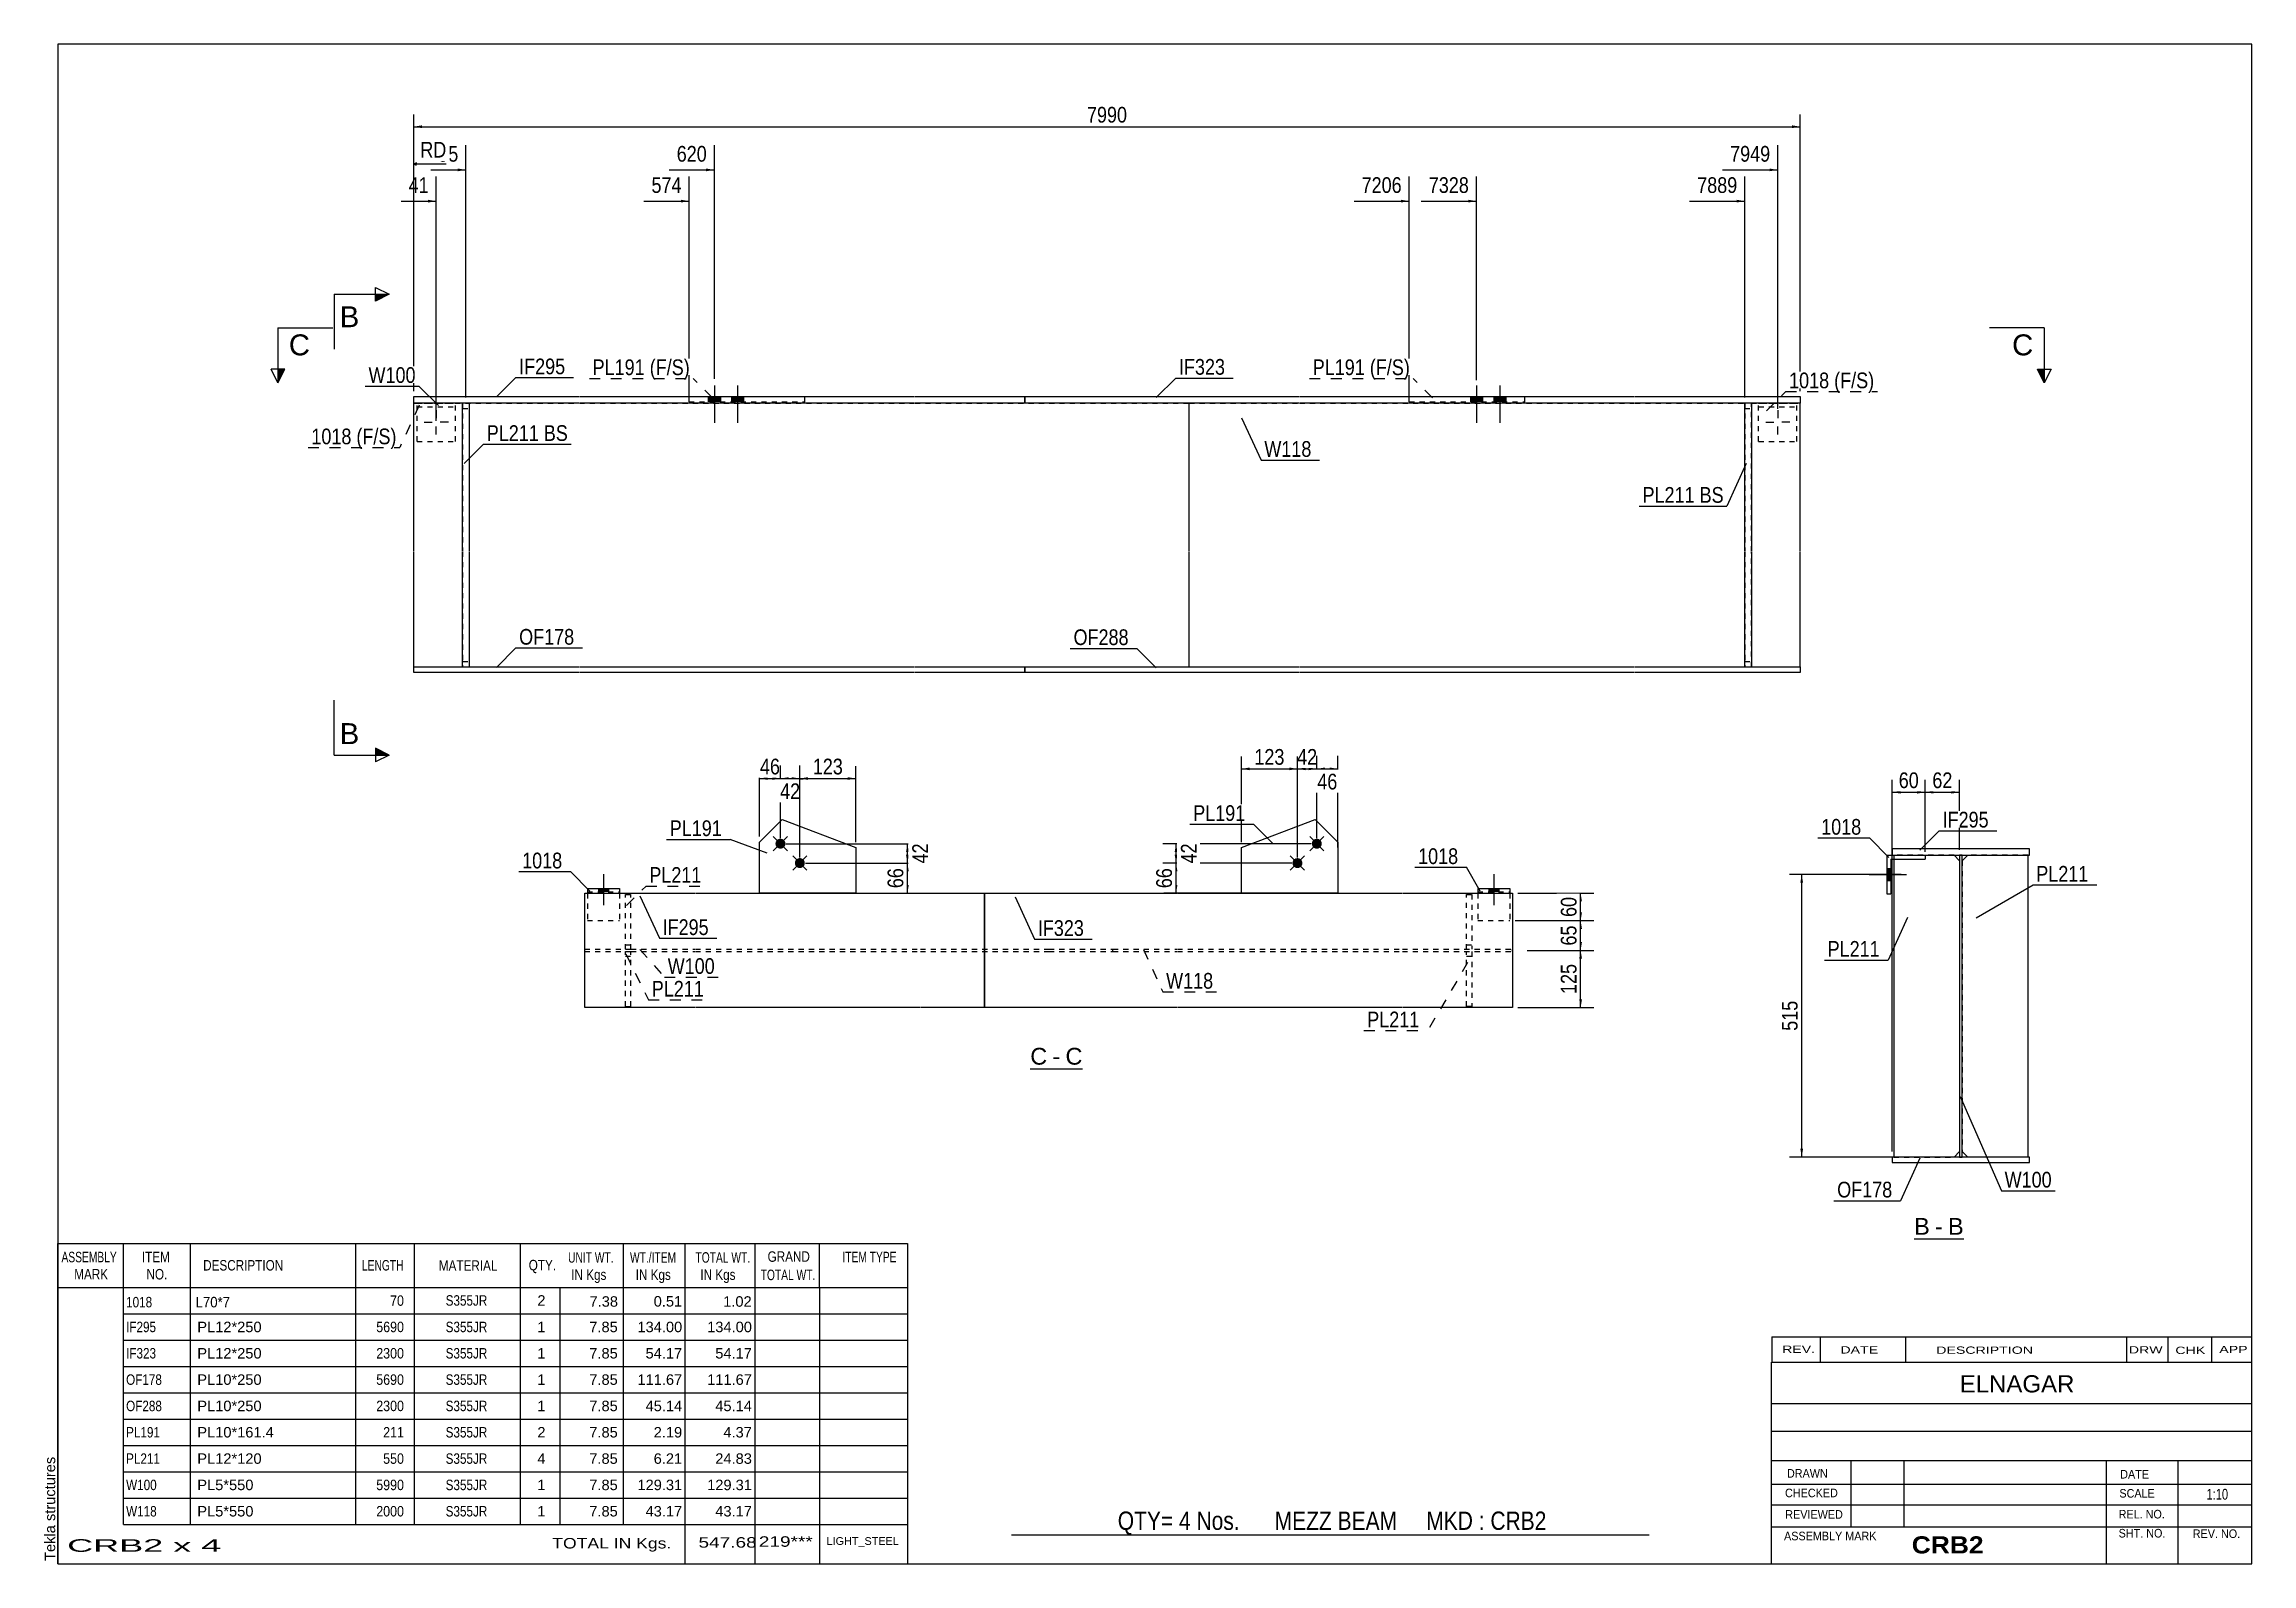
# Model space of a CAD drawing. Header units: millimetres. Extents: x 2 to 405, y 5 to 282.
import ezdxf

# ---------------------------------------------------------------- set-up
doc = ezdxf.new("R2010")
doc.units = ezdxf.units.MM
doc.linetypes.add('DXK_LINE_DOT1', pattern=[1.8814, 0.9407, -0.9407])
doc.linetypes.add('DXK_LINE_DOT2', pattern=[3.9198, 1.9599, -1.9599])
doc.styles.add('Arial', font='ARIAL.TTF', dxfattribs={"height": 0.2})
doc.styles.add('Arial Bold', font='ARIALBD.TTF', dxfattribs={"height": 0.2})
doc.styles.add('Arial Narrow', font='ARIALN.TTF', dxfattribs={"height": 0.2})

# ---------------------------------------------------------------- blocks, each defined once
blk = doc.blocks.new('Unknown-627315782-1210')
at = {"color": 5, "linetype": 'Continuous'}
for p, q in [((405, 282), (5, 282)), ((5, 282), (5, 5)), ((405, 5), (405, 282)), ((5, 5), (405, 5))]:
    blk.add_line(p, q, dxfattribs=at)
at = {"color": 174, "linetype": 'Continuous', "style": 'Arial'}
blk.add_text('Tekla structures', height=1.9102, rotation=90, dxfattribs=at).set_placement((4.5, 5.5))
blk = doc.blocks.new('Unknown-627315782-12 - 1680')
at = {"color": 7, "linetype": 'Continuous'}
blk.add_line((182.28, 95.22), (191.78, 95.22), dxfattribs=at)
at = {"color": 0, "linetype": 'Continuous'}
blk.add_wipeout([(185.36, 95.97), (185.36, 99.17), (182.28, 99.17), (182.28, 95.97)], dxfattribs=at)
blk.add_wipeout([(187.74, 95.97), (187.74, 99.17), (186.32, 99.17), (186.32, 95.97)], dxfattribs=at)
at = {"color": 96, "linetype": 'Continuous', "style": 'Arial'}
blk.add_text('C', height=3.06, dxfattribs=at).set_placement((182.28, 95.97))
at = {"color": 0, "linetype": 'Continuous'}
blk.add_wipeout([(191.78, 95.97), (191.78, 99.17), (188.7, 99.17), (188.7, 95.97)], dxfattribs=at)
at = {"color": 96, "linetype": 'Continuous', "style": 'Arial'}
for s, p in [('-', (186.32, 95.97)), ('C', (188.7, 95.97))]:
    blk.add_text(s, height=3.06, dxfattribs=at).set_placement(p)
blk = doc.blocks.new('Unknown-627315782-13 - 1966')
at = {"color": 7, "linetype": 'Continuous'}
blk.add_line((343.43, 64.21), (352.46, 64.21), dxfattribs=at)
at = {"color": 0, "linetype": 'Continuous'}
blk.add_wipeout([(346.27, 64.96), (346.27, 68.16), (343.43, 68.16), (343.43, 64.96)], dxfattribs=at)
blk.add_wipeout([(348.65, 64.96), (348.65, 68.16), (347.23, 68.16), (347.23, 64.96)], dxfattribs=at)
at = {"color": 96, "linetype": 'Continuous', "style": 'Arial'}
blk.add_text('B', height=3.06, dxfattribs=at).set_placement((343.43, 64.96))
at = {"color": 0, "linetype": 'Continuous'}
blk.add_wipeout([(352.46, 64.96), (352.46, 68.16), (349.61, 68.16), (349.61, 64.96)], dxfattribs=at)
at = {"color": 96, "linetype": 'Continuous', "style": 'Arial'}
for s, p in [('-', (347.23, 64.96)), ('B', (349.61, 64.96))]:
    blk.add_text(s, height=3.06, dxfattribs=at).set_placement(p)
blk = doc.blocks.new('Bolt-627315782-1255 - 1231')
at = {"linetype": 'Continuous'}
for points in [[(123.58, 216.77), (125.78, 216.77), (125.78, 217.77), (123.58, 217.77)], [(127.82, 216.77), (130.02, 216.77), (130.02, 217.77), (127.82, 217.77)]]:
    blk.add_hatch(color=3, dxfattribs=at).paths.add_polyline_path(points)
at = {"color": 3, "linetype": 'Continuous'}
for p, q in [((123.58, 217.77), (123.58, 216.77)), ((124.68, 219.77), (124.68, 212.97)), ((125.78, 217.77), (125.78, 216.77)), ((127.82, 217.77), (127.82, 216.77)), ((128.92, 219.77), (128.92, 212.97)), ((130.02, 217.77), (130.02, 216.77))]:
    blk.add_line(p, q, dxfattribs=at)
blk = doc.blocks.new('Bolt-627315782-1254 - 1231')
at = {"linetype": 'Continuous'}
for points in [[(262.53, 216.77), (264.73, 216.77), (264.73, 217.77), (262.53, 217.77)], [(266.77, 216.77), (268.97, 216.77), (268.97, 217.77), (266.77, 217.77)]]:
    blk.add_hatch(color=3, dxfattribs=at).paths.add_polyline_path(points)
at = {"color": 3, "linetype": 'Continuous'}
for p, q in [((262.53, 217.77), (262.53, 216.77)), ((263.63, 219.77), (263.63, 212.97)), ((264.73, 217.77), (264.73, 216.77)), ((266.77, 217.77), (266.77, 216.77)), ((267.87, 219.77), (267.87, 212.97)), ((268.97, 217.77), (268.97, 216.77))]:
    blk.add_line(p, q, dxfattribs=at)
blk = doc.blocks.new('Bolt-627315782-1256 - 1231')
at = {"color": 3, "linetype": 'Continuous'}
for p, q in [((318.56, 215.27), (318.56, 213.8)), ((316.36, 213.07), (317.83, 213.07)), ((318.56, 210.87), (318.56, 212.33)), ((320.76, 213.07), (319.3, 213.07))]:
    blk.add_line(p, q, dxfattribs=at)
blk = doc.blocks.new('Bolt-627315782-1257 - 1231')
at = {"color": 3, "linetype": 'Continuous'}
for p, q in [((73.98, 215.27), (73.98, 213.8)), ((71.78, 213.07), (73.25, 213.07)), ((73.98, 210.87), (73.98, 212.33)), ((76.18, 213.07), (74.72, 213.07))]:
    blk.add_line(p, q, dxfattribs=at)
blk = doc.blocks.new('Part-627315782-1345 - 1231')
at = {"color": 2, "linetype": 'Continuous'}
for p, q in [((312.56, 189.57), (312.56, 216.57)), ((313.76, 216.57), (313.76, 189.57)), ((312.56, 168.47), (312.56, 189.47)), ((313.76, 189.47), (313.76, 168.47))]:
    blk.add_line(p, q, dxfattribs=at)
blk = doc.blocks.new('Part-627315782-1274 - 1231')
at = {"color": 2, "linetype": 'Continuous'}
for p, q in [((69.88, 189.57), (69.88, 216.57)), ((211.27, 189.57), (211.27, 216.57)), ((69.88, 168.47), (69.88, 189.47)), ((211.27, 168.47), (211.27, 189.47))]:
    blk.add_line(p, q, dxfattribs=at)
at = {"color": 7, "linetype": 'DXK_LINE_DOT1'}
for p, q in [((69.88, 216.57), (99.98, 216.57)), ((100.08, 216.57), (161.17, 216.57)), ((161.27, 216.57), (211.27, 216.57)), ((69.88, 168.47), (99.98, 168.47)), ((100.08, 168.47), (161.17, 168.47)), ((161.27, 168.47), (211.27, 168.47))]:
    blk.add_line(p, q, dxfattribs=at)
blk = doc.blocks.new('Part-627315782-1296 - 1231')
at = {"color": 7, "linetype": 'DXK_LINE_DOT1'}
for p, q in [((251.37, 216.77), (251.37, 217.77)), ((251.37, 217.77), (272.46, 217.77)), ((267.51, 217.77), (267.51, 216.77)), ((272.46, 216.77), (272.46, 217.77)), ((251.37, 216.77), (272.46, 216.77))]:
    blk.add_line(p, q, dxfattribs=at)
blk = doc.blocks.new('Part-627315782-1301 - 1231')
at = {"color": 7, "linetype": 'DXK_LINE_DOT1'}
for p, q in [((120.08, 216.77), (120.08, 217.77)), ((120.08, 217.77), (141.17, 217.77)), ((125.03, 217.77), (125.03, 216.77)), ((141.17, 216.77), (141.17, 217.77)), ((120.08, 216.77), (141.17, 216.77))]:
    blk.add_line(p, q, dxfattribs=at)
blk = doc.blocks.new('Part-627315782-1323 - 1231')
at = {"color": 7, "linetype": 'DXK_LINE_DOT1'}
for p, q in [((313.76, 216.57), (312.56, 216.57)), ((312.56, 216.57), (312.56, 189.57)), ((312.56, 215.57), (313.76, 215.57)), ((313.76, 189.57), (313.76, 216.57)), ((312.56, 189.47), (312.56, 168.47)), ((313.76, 168.47), (313.76, 189.47)), ((312.56, 169.47), (313.76, 169.47)), ((312.56, 168.47), (313.76, 168.47))]:
    blk.add_line(p, q, dxfattribs=at)
blk = doc.blocks.new('Part-627315782-1350 - 1231')
at = {"color": 2, "linetype": 'Continuous'}
for p, q in [((78.78, 189.57), (78.78, 216.57)), ((79.98, 216.57), (79.98, 189.57)), ((78.78, 168.47), (78.78, 189.47)), ((79.98, 189.47), (79.98, 168.47))]:
    blk.add_line(p, q, dxfattribs=at)
at = {"color": 7, "linetype": 'DXK_LINE_DOT1'}
for p, q in [((78.78, 215.57), (79.98, 215.57)), ((78.78, 169.47), (79.98, 169.47))]:
    blk.add_line(p, q, dxfattribs=at)
blk = doc.blocks.new('Part-627315782-1355 - 1231')
at = {"color": 7, "linetype": 'DXK_LINE_DOT1'}
for p, q in [((78.78, 216.57), (78.78, 189.57)), ((79.98, 216.57), (79.98, 189.57)), ((78.78, 189.47), (78.78, 168.47)), ((79.98, 189.47), (79.98, 168.47))]:
    blk.add_line(p, q, dxfattribs=at)
blk = doc.blocks.new('Part-627315782-1377 - 1231')
at = {"color": 7, "linetype": 'DXK_LINE_DOT1'}
for p, q in [((315.06, 209.57), (315.06, 216.57)), ((315.06, 216.57), (322.06, 216.57)), ((315.06, 215.87), (322.06, 215.87)), ((322.06, 209.57), (322.06, 216.57)), ((315.06, 209.57), (322.06, 209.57))]:
    blk.add_line(p, q, dxfattribs=at)
blk = doc.blocks.new('Part-627315782-1382 - 1231')
at = {"color": 7, "linetype": 'DXK_LINE_DOT1'}
for p, q in [((70.48, 209.57), (70.48, 216.57)), ((70.48, 216.57), (77.48, 216.57)), ((70.48, 215.87), (77.48, 215.87)), ((77.48, 209.57), (77.48, 216.57)), ((70.48, 209.57), (77.48, 209.57))]:
    blk.add_line(p, q, dxfattribs=at)
blk = doc.blocks.new('Part-627315782-1404 - 1231')
at = {"color": 2, "linetype": 'Continuous'}
for p, q in [((181.27, 216.57), (181.27, 217.77)), ((181.27, 217.77), (231.27, 217.77)), ((231.37, 217.77), (292.46, 217.77)), ((292.56, 217.77), (322.66, 217.77)), ((322.66, 217.77), (322.66, 216.57)), ((231.27, 216.57), (181.27, 216.57)), ((292.46, 216.57), (231.37, 216.57)), ((322.66, 216.57), (292.56, 216.57))]:
    blk.add_line(p, q, dxfattribs=at)
blk = doc.blocks.new('Part-627315782-1426 - 1231')
at = {"color": 2, "linetype": 'Continuous'}
for p, q in [((69.88, 216.57), (69.88, 217.77)), ((69.88, 217.77), (99.98, 217.77)), ((100.08, 217.77), (161.17, 217.77)), ((161.27, 217.77), (181.27, 217.77)), ((181.27, 217.77), (181.27, 216.57)), ((99.98, 216.57), (69.88, 216.57)), ((161.17, 216.57), (100.08, 216.57)), ((181.27, 216.57), (161.27, 216.57))]:
    blk.add_line(p, q, dxfattribs=at)
blk = doc.blocks.new('Part-627315782-1448 - 1231')
at = {"color": 2, "linetype": 'Continuous'}
for p, q in [((211.27, 189.57), (211.27, 216.57)), ((322.66, 189.57), (322.66, 216.57)), ((211.27, 168.47), (211.27, 189.47)), ((322.66, 168.47), (322.66, 189.47))]:
    blk.add_line(p, q, dxfattribs=at)
at = {"color": 7, "linetype": 'DXK_LINE_DOT1'}
for p, q in [((211.27, 216.57), (231.27, 216.57)), ((231.37, 216.57), (292.46, 216.57)), ((292.56, 216.57), (312.56, 216.57)), ((313.76, 216.57), (322.66, 216.57)), ((211.27, 168.47), (231.27, 168.47)), ((231.37, 168.47), (292.46, 168.47)), ((292.56, 168.47), (312.56, 168.47)), ((313.76, 168.47), (322.66, 168.47))]:
    blk.add_line(p, q, dxfattribs=at)
blk = doc.blocks.new('Part-627315782-1470 - 1231')
at = {"color": 2, "linetype": 'Continuous'}
for p, q in [((181.27, 167.47), (181.27, 168.47)), ((181.27, 168.47), (231.27, 168.47)), ((231.27, 167.47), (181.27, 167.47)), ((231.37, 168.47), (292.46, 168.47)), ((292.46, 167.47), (231.37, 167.47)), ((292.56, 168.47), (322.66, 168.47)), ((322.66, 167.47), (292.56, 167.47)), ((322.66, 168.47), (322.66, 167.47))]:
    blk.add_line(p, q, dxfattribs=at)
blk = doc.blocks.new('Part-627315782-1492 - 1231')
at = {"color": 2, "linetype": 'Continuous'}
for p, q in [((69.88, 167.47), (69.88, 168.47)), ((69.88, 168.47), (99.98, 168.47)), ((99.98, 167.47), (69.88, 167.47)), ((100.08, 168.47), (161.17, 168.47)), ((161.17, 167.47), (100.08, 167.47)), ((161.27, 168.47), (181.27, 168.47)), ((181.27, 167.47), (161.27, 167.47)), ((181.27, 168.47), (181.27, 167.47))]:
    blk.add_line(p, q, dxfattribs=at)
blk = doc.blocks.new('Bolt-627315782-1820 - 1680')
at = {"linetype": 'Continuous'}
blk.add_hatch(color=3, dxfattribs=at).paths.add_polyline_path([(265.87, 127.47), (267.7, 127.47), (267.7, 128.05), (265.87, 128.05)])
at = {"color": 3, "linetype": 'Continuous'}
for p, q in [((266.79, 130.72), (266.79, 125.05)), ((265.87, 128.05), (265.87, 127.47)), ((267.7, 128.05), (267.7, 127.47))]:
    blk.add_line(p, q, dxfattribs=at)
blk = doc.blocks.new('Part-627315782-1755 - 1680')
at = {"color": 7, "linetype": 'DXK_LINE_DOT1'}
for p, q in [((108.47, 106.59), (108.47, 116.59)), ((108.47, 116.59), (109.47, 116.59)), ((108.47, 115.76), (109.47, 115.76)), ((109.47, 106.59), (109.47, 116.59)), ((108.47, 106.59), (109.47, 106.59))]:
    blk.add_line(p, q, dxfattribs=at)
blk = doc.blocks.new('Part-627315782-1691 - 1680')
at = {"color": 7, "linetype": 'DXK_LINE_DOT1'}
for p, q in [((197.34, 116.59), (197.34, 117.01)), ((197.34, 117.01), (209.01, 117.01)), ((209.11, 117.01), (250.02, 117.01)), ((250.12, 117.01), (270.2, 117.01)), ((270.2, 116.59), (270.2, 117.01)), ((197.34, 116.59), (209.01, 116.59)), ((209.11, 116.59), (250.02, 116.59)), ((250.12, 116.59), (270.2, 116.59))]:
    blk.add_line(p, q, dxfattribs=at)
blk = doc.blocks.new('Bolt-627315782-1819 - 1680')
at = {"linetype": 'Continuous'}
for points in [[(137.38, 136.9, -1), (136.08, 135.6, -1)], [(140.91, 133.36, -1), (139.62, 132.07, -1)]]:
    blk.add_hatch(color=3, dxfattribs=at).paths.add_polyline_path(points)
at = {"color": 3, "linetype": 'Continuous'}
for p, q in [((135.43, 137.55), (138.03, 134.95)), ((135.43, 134.95), (138.03, 137.55)), ((138.97, 134.01), (141.56, 131.42)), ((138.97, 131.42), (141.56, 134.01))]:
    blk.add_line(p, q, dxfattribs=at)
blk = doc.blocks.new('Bolt-627315782-1684 - 1680')
at = {"linetype": 'Continuous'}
for points in [[(235.17, 135.6, -1), (233.88, 136.9, -1)], [(231.64, 132.07, -1), (230.34, 133.36, -1)]]:
    blk.add_hatch(color=3, dxfattribs=at).paths.add_polyline_path(points)
at = {"color": 3, "linetype": 'Continuous'}
for p, q in [((235.82, 137.55), (233.23, 134.95)), ((233.23, 137.55), (235.82, 134.95)), ((232.28, 134.01), (229.69, 131.42)), ((229.69, 134.01), (232.28, 131.42))]:
    blk.add_line(p, q, dxfattribs=at)
blk = doc.blocks.new('Part-627315782-1760 - 1680')
at = {"color": 7, "linetype": 'DXK_LINE_DOT1'}
for p, q in [((261.79, 106.59), (261.79, 116.59)), ((261.79, 115.76), (262.79, 115.76)), ((262.79, 116.59), (262.79, 106.59)), ((262.79, 106.59), (261.79, 106.59))]:
    blk.add_line(p, q, dxfattribs=at)
blk = doc.blocks.new('Part-627315782-1696 - 1680')
at = {"color": 2, "linetype": 'Continuous'}
for p, q in [((101.05, 106.38), (101.05, 127.22)), ((101.05, 127.22), (121.13, 127.22)), ((121.23, 127.22), (162.14, 127.22)), ((162.24, 127.22), (173.91, 127.22)), ((173.91, 127.22), (173.91, 106.38)), ((121.13, 106.38), (101.05, 106.38)), ((162.14, 106.38), (121.23, 106.38)), ((173.91, 106.38), (162.24, 106.38))]:
    blk.add_line(p, q, dxfattribs=at)
blk = doc.blocks.new('Part-627315782-1761 - 1680')
at = {"color": 7, "linetype": 'DXK_LINE_DOT1'}
for p, q in [((261.79, 117.01), (261.79, 127.01)), ((261.79, 127.01), (262.79, 127.01)), ((262.79, 127.01), (262.79, 117.01)), ((261.79, 117.84), (262.79, 117.84))]:
    blk.add_line(p, q, dxfattribs=at)
blk = doc.blocks.new('Part-627315782-1701 - 1680')
at = {"color": 2, "linetype": 'Continuous'}
for p, q in [((173.91, 106.38), (173.91, 127.22)), ((173.91, 127.22), (185.58, 127.22)), ((185.68, 127.22), (209.01, 127.22)), ((209.11, 127.22), (250.02, 127.22)), ((250.12, 127.22), (270.2, 127.22)), ((270.2, 127.22), (270.2, 106.38)), ((185.58, 106.38), (173.91, 106.38)), ((209.01, 106.38), (185.68, 106.38)), ((250.02, 106.38), (209.11, 106.38)), ((270.2, 106.38), (250.12, 106.38))]:
    blk.add_line(p, q, dxfattribs=at)
blk = doc.blocks.new('Part-627315782-1783 - 1680')
at = {"color": 2, "linetype": 'Continuous'}
for p, q in [((132.9, 136.55), (137.03, 140.67)), ((137.03, 140.67), (150.48, 135.55)), ((132.9, 127.22), (132.9, 136.55)), ((150.48, 135.55), (150.48, 127.22)), ((150.48, 127.22), (132.9, 127.22))]:
    blk.add_line(p, q, dxfattribs=at)
blk = doc.blocks.new('Part-627315782-1723 - 1680')
at = {"color": 2, "linetype": 'Continuous'}
for p, q in [((101.55, 128.05), (101.55, 127.22)), ((101.55, 128.05), (107.38, 128.05)), ((107.38, 128.05), (107.38, 127.22))]:
    blk.add_line(p, q, dxfattribs=at)
at = {"color": 7, "linetype": 'DXK_LINE_DOT1'}
for p, q in [((101.55, 127.47), (107.38, 127.47)), ((101.55, 127.22), (101.55, 122.22)), ((107.38, 127.22), (107.38, 122.22)), ((101.55, 122.22), (107.38, 122.22))]:
    blk.add_line(p, q, dxfattribs=at)
blk = doc.blocks.new('Part-627315782-1728 - 1680')
at = {"color": 2, "linetype": 'Continuous'}
for p, q in [((263.87, 128.05), (263.87, 127.22)), ((263.87, 128.05), (269.7, 128.05)), ((269.7, 128.05), (269.7, 127.22))]:
    blk.add_line(p, q, dxfattribs=at)
at = {"color": 7, "linetype": 'DXK_LINE_DOT1'}
for p, q in [((263.87, 127.47), (269.7, 127.47)), ((263.87, 127.22), (263.87, 122.22)), ((269.7, 127.22), (269.7, 122.22)), ((263.87, 122.22), (269.7, 122.22))]:
    blk.add_line(p, q, dxfattribs=at)
blk = doc.blocks.new('Bolt-627315782-1821 - 1680')
at = {"linetype": 'Continuous'}
blk.add_hatch(color=3, dxfattribs=at).paths.add_polyline_path([(105.38, 128.05), (103.55, 128.05), (103.55, 127.47), (105.38, 127.47)])
at = {"color": 3, "linetype": 'Continuous'}
for p, q in [((104.47, 130.72), (104.47, 125.05)), ((103.55, 128.05), (103.55, 127.47)), ((105.38, 128.05), (105.38, 127.47))]:
    blk.add_line(p, q, dxfattribs=at)
blk = doc.blocks.new('Part-627315782-1750 - 1680')
at = {"color": 7, "linetype": 'DXK_LINE_DOT1'}
for p, q in [((108.47, 117.01), (108.47, 127.01)), ((108.47, 127.01), (109.47, 127.01)), ((109.47, 117.01), (109.47, 127.01)), ((108.47, 117.84), (109.47, 117.84)), ((108.47, 117.01), (109.47, 117.01))]:
    blk.add_line(p, q, dxfattribs=at)
blk = doc.blocks.new('Part-627315782-1826 - 1680')
at = {"color": 7, "linetype": 'DXK_LINE_DOT1'}
for p, q in [((101.05, 116.59), (101.05, 117.01)), ((101.05, 117.01), (108.47, 117.01)), ((109.47, 117.01), (121.13, 117.01)), ((121.23, 117.01), (162.14, 117.01)), ((162.24, 117.01), (185.58, 117.01)), ((185.68, 117.01), (197.34, 117.01)), ((101.05, 116.59), (108.47, 116.59)), ((109.47, 116.59), (121.13, 116.59)), ((121.23, 116.59), (162.14, 116.59)), ((162.24, 116.59), (185.58, 116.59)), ((185.68, 116.59), (197.34, 116.59))]:
    blk.add_line(p, q, dxfattribs=at)
blk = doc.blocks.new('Part-627315782-1831 - 1680')
at = {"color": 2, "linetype": 'Continuous'}
for p, q in [((220.78, 135.55), (234.23, 140.67)), ((234.23, 140.67), (238.35, 136.55)), ((220.78, 127.22), (220.78, 135.55)), ((238.35, 136.55), (238.35, 127.22)), ((238.35, 127.22), (220.78, 127.22))]:
    blk.add_line(p, q, dxfattribs=at)
blk = doc.blocks.new('Part-627315782-1976 - 1966')
at = {"color": 2, "linetype": 'Continuous'}
for p, q in [((339.45, 135.33), (339.45, 134.13)), ((364.45, 135.33), (339.45, 135.33)), ((339.45, 134.13), (364.45, 134.13)), ((364.45, 134.13), (364.45, 135.33))]:
    blk.add_line(p, q, dxfattribs=at)
blk = doc.blocks.new('Part-627315782-1980 - 1966')
at = {"color": 7, "linetype": 'DXK_LINE_DOT1'}
for p, q in [((350.7, 134.13), (339.7, 134.13)), ((339.7, 134.13), (339.7, 133.43)), ((351.7, 133.13), (351.7, 80.13)), ((339.7, 79.13), (350.7, 79.13))]:
    blk.add_line(p, q, dxfattribs=at)
at = {"color": 2, "linetype": 'Continuous'}
for p, q in [((339.7, 133.43), (339.7, 79.13)), ((351.7, 133.13), (350.7, 134.13)), ((351.7, 80.13), (350.7, 79.13))]:
    blk.add_line(p, q, dxfattribs=at)
blk = doc.blocks.new('Part-627315782-1981 - 1966')
at = {"color": 2, "linetype": 'Continuous'}
for p, q in [((353.2, 134.13), (352.2, 133.13)), ((364.2, 79.13), (364.2, 134.13)), ((353.2, 79.13), (352.2, 80.13))]:
    blk.add_line(p, q, dxfattribs=at)
at = {"color": 7, "linetype": 'DXK_LINE_DOT1'}
for p, q in [((352.2, 133.13), (352.2, 80.13)), ((364.2, 134.13), (353.2, 134.13)), ((364.2, 79.13), (353.2, 79.13))]:
    blk.add_line(p, q, dxfattribs=at)
blk = doc.blocks.new('Part-627315782-1973 - 1966')
at = {"color": 2, "linetype": 'Continuous'}
for p, q in [((339.45, 79.13), (339.45, 78.13)), ((364.45, 79.13), (339.45, 79.13)), ((339.45, 78.13), (364.45, 78.13)), ((364.45, 78.13), (364.45, 79.13))]:
    blk.add_line(p, q, dxfattribs=at)
blk = doc.blocks.new('Part-627315782-1978 - 1966')
at = {"color": 2, "linetype": 'Continuous'}
for p, q in [((338.45, 134.13), (338.45, 127.13)), ((338.45, 134.13), (339.45, 134.13)), ((339.15, 133.43), (339.15, 127.13)), ((339.15, 133.43), (345.45, 133.43)), ((345.45, 134.13), (345.45, 133.43)), ((338.45, 127.13), (339.15, 127.13))]:
    blk.add_line(p, q, dxfattribs=at)
at = {"color": 7, "linetype": 'DXK_LINE_DOT1'}
blk.add_line((339.45, 134.13), (345.45, 134.13), dxfattribs=at)
blk = doc.blocks.new('Part-627315782-1990 - 1966')
at = {"color": 2, "linetype": 'Continuous'}
for p, q in [((352.2, 134.13), (351.7, 134.13)), ((351.7, 134.13), (351.7, 79.13)), ((352.2, 79.13), (352.2, 134.13)), ((351.7, 79.13), (352.2, 79.13))]:
    blk.add_line(p, q, dxfattribs=at)
blk = doc.blocks.new('Bolt-627315782-1991 - 1966')
at = {"linetype": 'Continuous'}
blk.add_hatch(color=3, dxfattribs=at).paths.add_polyline_path([(338.45, 131.73), (338.45, 129.53), (339.15, 129.53), (339.15, 131.73)])
at = {"color": 3, "linetype": 'Continuous'}
for p, q in [((335.25, 130.63), (342.05, 130.63)), ((338.45, 131.73), (339.15, 131.73)), ((338.45, 129.53), (339.15, 129.53))]:
    blk.add_line(p, q, dxfattribs=at)
blk = doc.blocks.new('StraightDimension-627315782-2174 - 1231')
at = {"linetype": 'Continuous'}
blk.add_hatch(color=7, dxfattribs=at).paths.add_polyline_path([(77.88, 259.33), (79.38, 259.08), (77.88, 258.83)])
at = {"color": 7, "linetype": 'Continuous'}
for p, q in [((79.38, 217.57), (79.38, 263.58)), ((72.97, 259.08), (79.38, 259.08))]:
    blk.add_line(p, q, dxfattribs=at)
at = {"color": 0}
blk.add_wipeout([(78.61, 259.98), (78.61, 264.18), (73.75, 264.18), (73.75, 259.98)], dxfattribs=at)
at = {"color": 3, "style": 'Arial Narrow'}
blk.add_text('95', height=2.863, dxfattribs=at).set_placement((74.35, 260.58))
blk = doc.blocks.new('StraightDimension-627315782-2168 - 1231')
at = {"linetype": 'Continuous'}
blk.add_hatch(color=7, dxfattribs=at).paths.add_polyline_path([(317.06, 259.33), (318.56, 259.08), (317.06, 258.83)])
at = {"color": 7, "linetype": 'Continuous'}
for p, q in [((318.56, 215.53), (318.56, 263.58)), ((308.5, 259.08), (318.56, 259.08))]:
    blk.add_line(p, q, dxfattribs=at)
at = {"color": 0}
blk.add_wipeout([(317.79, 259.98), (317.79, 264.18), (309.28, 264.18), (309.28, 259.98)], dxfattribs=at)
at = {"color": 3, "style": 'Arial Narrow'}
blk.add_text('7949', height=2.863, dxfattribs=at).set_placement((309.88, 260.58))
blk = doc.blocks.new('StraightDimension-627315782-2169 - 1231')
at = {"linetype": 'Continuous'}
blk.add_hatch(color=7, dxfattribs=at).paths.add_polyline_path([(311.06, 253.63), (312.56, 253.38), (311.06, 253.13)])
at = {"color": 7, "linetype": 'Continuous'}
for p, q in [((312.56, 217.57), (312.56, 257.88)), ((302.5, 253.38), (312.56, 253.38))]:
    blk.add_line(p, q, dxfattribs=at)
at = {"color": 0}
blk.add_wipeout([(311.79, 254.28), (311.79, 258.48), (303.28, 258.48), (303.28, 254.28)], dxfattribs=at)
at = {"color": 3, "style": 'Arial Narrow'}
blk.add_text('7889', height=2.863, dxfattribs=at).set_placement((303.88, 254.88))
blk = doc.blocks.new('StraightDimension-627315782-1504 - 1231')
at = {"linetype": 'Continuous'}
for points in [[(71.38, 266.7), (69.88, 266.95), (71.38, 267.2)], [(321.16, 267.2), (322.66, 266.95), (321.16, 266.7)]]:
    blk.add_hatch(color=7, dxfattribs=at).paths.add_polyline_path(points)
at = {"color": 7, "linetype": 'Continuous'}
for p, q in [((69.88, 218.77), (69.88, 269.2)), ((69.88, 266.95), (322.66, 266.95)), ((322.66, 218.77), (322.66, 269.2))]:
    blk.add_line(p, q, dxfattribs=at)
at = {"color": 0}
blk.add_wipeout([(200.53, 267.1), (200.53, 271.3), (192.02, 271.3), (192.02, 267.1)], dxfattribs=at)
at = {"color": 3, "style": 'Arial Narrow'}
blk.add_text('7990', height=2.863, dxfattribs=at).set_placement((192.62, 267.7))
blk = doc.blocks.new('StraightDimension-627315782-2170 - 1231')
at = {"linetype": 'Continuous'}
blk.add_hatch(color=7, dxfattribs=at).paths.add_polyline_path([(262.13, 253.63), (263.63, 253.38), (262.13, 253.13)])
at = {"color": 7, "linetype": 'Continuous'}
for p, q in [((263.63, 220.77), (263.63, 257.88)), ((253.56, 253.38), (263.63, 253.38))]:
    blk.add_line(p, q, dxfattribs=at)
at = {"color": 0}
blk.add_wipeout([(262.85, 254.28), (262.85, 258.48), (254.34, 258.48), (254.34, 254.28)], dxfattribs=at)
at = {"color": 3, "style": 'Arial Narrow'}
blk.add_text('7328', height=2.863, dxfattribs=at).set_placement((254.94, 254.88))
blk = doc.blocks.new('StraightDimension-627315782-2171 - 1231')
at = {"linetype": 'Continuous'}
blk.add_hatch(color=7, dxfattribs=at).paths.add_polyline_path([(249.87, 253.63), (251.37, 253.38), (249.87, 253.13)])
at = {"color": 7, "linetype": 'Continuous'}
for p, q in [((251.37, 217.77), (251.37, 257.88)), ((241.31, 253.38), (251.37, 253.38))]:
    blk.add_line(p, q, dxfattribs=at)
at = {"color": 0}
blk.add_wipeout([(250.6, 254.28), (250.6, 258.48), (242.09, 258.48), (242.09, 254.28)], dxfattribs=at)
at = {"color": 3, "style": 'Arial Narrow'}
blk.add_text('7206', height=2.863, dxfattribs=at).set_placement((242.69, 254.88))
blk = doc.blocks.new('StraightDimension-627315782-2172 - 1231')
at = {"linetype": 'Continuous'}
blk.add_hatch(color=7, dxfattribs=at).paths.add_polyline_path([(123.18, 259.33), (124.68, 259.08), (123.18, 258.83)])
at = {"color": 7, "linetype": 'Continuous'}
for p, q in [((124.68, 221.02), (124.68, 263.58)), ((116.44, 259.08), (124.68, 259.08))]:
    blk.add_line(p, q, dxfattribs=at)
at = {"color": 0}
blk.add_wipeout([(123.9, 259.98), (123.9, 264.18), (117.22, 264.18), (117.22, 259.98)], dxfattribs=at)
at = {"color": 3, "style": 'Arial Narrow'}
blk.add_text('620', height=2.863, dxfattribs=at).set_placement((117.82, 260.58))
blk = doc.blocks.new('StraightDimension-627315782-2173 - 1231')
at = {"linetype": 'Continuous'}
blk.add_hatch(color=7, dxfattribs=at).paths.add_polyline_path([(118.58, 253.63), (120.08, 253.38), (118.58, 253.13)])
at = {"color": 7, "linetype": 'Continuous'}
for p, q in [((120.08, 217.77), (120.08, 257.88)), ((111.85, 253.38), (120.08, 253.38))]:
    blk.add_line(p, q, dxfattribs=at)
at = {"color": 0}
blk.add_wipeout([(119.31, 254.28), (119.31, 258.48), (112.62, 258.48), (112.62, 254.28)], dxfattribs=at)
at = {"color": 3, "style": 'Arial Narrow'}
blk.add_text('574', height=2.863, dxfattribs=at).set_placement((113.22, 254.88))
blk = doc.blocks.new('StraightDimension-627315782-2175 - 1231')
at = {"linetype": 'Continuous'}
blk.add_hatch(color=7, dxfattribs=at).paths.add_polyline_path([(72.48, 253.63), (73.98, 253.38), (72.48, 253.13)])
at = {"color": 7, "linetype": 'Continuous'}
for p, q in [((73.98, 213.33), (73.98, 257.88)), ((67.57, 253.38), (73.98, 253.38))]:
    blk.add_line(p, q, dxfattribs=at)
at = {"color": 0, "linetype": 'Continuous'}
blk.add_wipeout([(76.41, 260.73), (76.41, 264.93), (70.47, 264.93), (70.47, 260.73)], dxfattribs=at)
at = {"color": 3, "linetype": 'Continuous', "style": 'Arial Narrow'}
blk.add_text('RD', height=2.863, dxfattribs=at).set_placement((71.07, 261.33))
at = {"color": 0}
blk.add_wipeout([(73.21, 254.28), (73.21, 258.48), (68.35, 258.48), (68.35, 254.28)], dxfattribs=at)
at = {"color": 7, "linetype": 'Continuous'}
for p, q in [((69.88, 218.77), (69.88, 264.63)), ((70.38, 260.38), (69.88, 260.13)), ((70.38, 259.88), (69.88, 260.13)), ((75.81, 260.13), (69.88, 260.13))]:
    blk.add_line(p, q, dxfattribs=at)
at = {"color": 3, "style": 'Arial Narrow'}
blk.add_text('41', height=2.863, dxfattribs=at).set_placement((68.95, 254.88))
blk = doc.blocks.new('StraightDimension-627315782-1945 - 1680')
at = {"linetype": 'Continuous'}
for points in [[(282.37, 125.72), (282.62, 127.22), (282.87, 125.72)], [(282.87, 123.72), (282.62, 122.22), (282.37, 123.72)]]:
    blk.add_hatch(color=7, dxfattribs=at).paths.add_polyline_path(points)
at = {"color": 7, "linetype": 'Continuous'}
for p, q in [((271.2, 127.22), (285.02, 127.22)), ((282.62, 122.22), (282.62, 127.22)), ((270.7, 122.22), (285.02, 122.22))]:
    blk.add_line(p, q, dxfattribs=at)
at = {"color": 0}
blk.add_wipeout([(282.47, 127.15), (278.27, 127.15), (278.27, 122.29), (282.47, 122.29)], dxfattribs=at)
at = {"color": 3, "style": 'Arial Narrow'}
blk.add_text('60', height=2.863, rotation=90.0002, dxfattribs=at).set_placement((281.87, 122.89))
blk = doc.blocks.new('StraightDimension-627315782-1891 - 1680')
at = {"linetype": 'Continuous'}
for points in [[(208.61, 131.22), (208.86, 132.72), (209.11, 131.22)], [(209.11, 128.72), (208.86, 127.22), (208.61, 128.72)]]:
    blk.add_hatch(color=7, dxfattribs=at).paths.add_polyline_path(points)
at = {"color": 7, "linetype": 'Continuous'}
for p, q in [((229.99, 132.72), (206.61, 132.72)), ((208.86, 127.22), (208.86, 132.72)), ((229.99, 127.22), (206.61, 127.22))]:
    blk.add_line(p, q, dxfattribs=at)
at = {"color": 0}
blk.add_wipeout([(208.71, 132.39), (204.51, 132.39), (204.51, 127.54), (208.71, 127.54)], dxfattribs=at)
at = {"color": 3, "style": 'Arial Narrow'}
blk.add_text('66', height=2.863, rotation=90.0002, dxfattribs=at).set_placement((208.11, 128.14))
blk = doc.blocks.new('StraightDimension-627315782-1902 - 1680')
at = {"linetype": 'Continuous'}
for points in [[(208.61, 134.75), (208.86, 136.25), (209.11, 134.75)], [(209.11, 134.22), (208.86, 132.72), (208.61, 134.22)]]:
    blk.add_hatch(color=7, dxfattribs=at).paths.add_polyline_path(points)
at = {"color": 7, "linetype": 'Continuous'}
for p, q in [((233.52, 136.25), (206.46, 136.25)), ((208.86, 132.72), (208.86, 136.25)), ((229.99, 132.72), (206.46, 132.72))]:
    blk.add_line(p, q, dxfattribs=at)
at = {"color": 0}
blk.add_wipeout([(213.21, 136.91), (209.01, 136.91), (209.01, 132.05), (213.21, 132.05)], dxfattribs=at)
at = {"color": 3, "style": 'Arial Narrow'}
blk.add_text('42', height=2.863, rotation=90.0002, dxfattribs=at).set_placement((212.61, 132.65))
blk = doc.blocks.new('StraightDimension-627315782-1838 - 1680')
at = {"linetype": 'Continuous'}
for points in [[(159.63, 131.22), (159.88, 132.72), (160.13, 131.22)], [(160.13, 128.72), (159.88, 127.22), (159.63, 128.72)]]:
    blk.add_hatch(color=7, dxfattribs=at).paths.add_polyline_path(points)
at = {"color": 7, "linetype": 'Continuous'}
for p, q in [((141.27, 132.72), (162.28, 132.72)), ((159.88, 127.22), (159.88, 132.72)), ((151.48, 127.22), (162.28, 127.22))]:
    blk.add_line(p, q, dxfattribs=at)
at = {"color": 0}
blk.add_wipeout([(159.73, 132.39), (155.53, 132.39), (155.53, 127.54), (159.73, 127.54)], dxfattribs=at)
at = {"color": 3, "style": 'Arial Narrow'}
blk.add_text('66', height=2.863, rotation=90.0002, dxfattribs=at).set_placement((159.13, 128.14))
blk = doc.blocks.new('StraightDimension-627315782-1848 - 1680')
at = {"linetype": 'Continuous'}
for points in [[(159.63, 134.75), (159.88, 136.25), (160.13, 134.75)], [(160.13, 134.22), (159.88, 132.72), (159.63, 134.22)]]:
    blk.add_hatch(color=7, dxfattribs=at).paths.add_polyline_path(points)
at = {"color": 7, "linetype": 'Continuous'}
for p, q in [((137.73, 136.25), (162.13, 136.25)), ((159.88, 132.72), (159.88, 136.25)), ((141.27, 132.72), (162.13, 132.72))]:
    blk.add_line(p, q, dxfattribs=at)
at = {"color": 0}
blk.add_wipeout([(164.23, 136.91), (160.03, 136.91), (160.03, 132.05), (164.23, 132.05)], dxfattribs=at)
at = {"color": 3, "style": 'Arial Narrow'}
blk.add_text('42', height=2.863, rotation=90.0002, dxfattribs=at).set_placement((163.63, 132.65))
blk = doc.blocks.new('StraightDimension-627315782-1859 - 1680')
at = {"linetype": 'Continuous'}
for points in [[(232.49, 149.64), (230.99, 149.89), (232.49, 150.14)], [(233.02, 150.14), (234.52, 149.89), (233.02, 149.64)]]:
    blk.add_hatch(color=7, dxfattribs=at).paths.add_polyline_path(points)
at = {"color": 7, "linetype": 'Continuous'}
for p, q in [((230.99, 133.72), (230.99, 152.14)), ((230.99, 149.89), (234.52, 149.89)), ((234.52, 137.25), (234.52, 152.14))]:
    blk.add_line(p, q, dxfattribs=at)
at = {"color": 0}
blk.add_wipeout([(235.18, 150.04), (235.18, 154.24), (230.33, 154.24), (230.33, 150.04)], dxfattribs=at)
at = {"color": 3, "style": 'Arial Narrow'}
blk.add_text('42', height=2.863, dxfattribs=at).set_placement((230.93, 150.64))
blk = doc.blocks.new('StraightDimension-627315782-1869 - 1680')
at = {"linetype": 'Continuous'}
for points in [[(236.02, 149.64), (234.52, 149.89), (236.02, 150.14)], [(236.85, 150.14), (238.35, 149.89), (236.85, 149.64)]]:
    blk.add_hatch(color=7, dxfattribs=at).paths.add_polyline_path(points)
at = {"color": 7, "linetype": 'Continuous'}
for p, q in [((234.52, 137.25), (234.52, 152.29)), ((234.52, 149.89), (238.35, 149.89)), ((238.35, 135.58), (238.35, 152.29))]:
    blk.add_line(p, q, dxfattribs=at)
at = {"color": 0}
blk.add_wipeout([(238.87, 145.54), (238.87, 149.74), (234.01, 149.74), (234.01, 145.54)], dxfattribs=at)
at = {"color": 3, "style": 'Arial Narrow'}
blk.add_text('46', height=2.863, dxfattribs=at).set_placement((234.61, 146.14))
blk = doc.blocks.new('StraightDimension-627315782-1879 - 1680')
at = {"linetype": 'Continuous'}
for points in [[(222.28, 149.64), (220.78, 149.89), (222.28, 150.14)], [(229.49, 150.14), (230.99, 149.89), (229.49, 149.64)]]:
    blk.add_hatch(color=7, dxfattribs=at).paths.add_polyline_path(points)
at = {"color": 7, "linetype": 'Continuous'}
for p, q in [((220.78, 136.55), (220.78, 152.14)), ((220.78, 149.89), (230.99, 149.89)), ((230.99, 133.72), (230.99, 152.14))]:
    blk.add_line(p, q, dxfattribs=at)
at = {"color": 0}
blk.add_wipeout([(229.22, 150.04), (229.22, 154.24), (222.54, 154.24), (222.54, 150.04)], dxfattribs=at)
at = {"color": 3, "style": 'Arial Narrow'}
blk.add_text('123', height=2.863, dxfattribs=at).set_placement((223.14, 150.64))
blk = doc.blocks.new('StraightDimension-627315782-1913 - 1680')
at = {"linetype": 'Continuous'}
for points in [[(134.4, 147.88), (132.9, 148.13), (134.4, 148.38)], [(135.23, 148.38), (136.73, 148.13), (135.23, 147.88)]]:
    blk.add_hatch(color=7, dxfattribs=at).paths.add_polyline_path(points)
at = {"color": 7, "linetype": 'Continuous'}
for p, q in [((132.9, 137.55), (132.9, 150.38)), ((136.73, 137.25), (136.73, 150.38)), ((132.9, 148.13), (136.73, 148.13))]:
    blk.add_line(p, q, dxfattribs=at)
at = {"color": 0}
blk.add_wipeout([(137.24, 148.28), (137.24, 152.48), (132.39, 152.48), (132.39, 148.28)], dxfattribs=at)
at = {"color": 3, "style": 'Arial Narrow'}
blk.add_text('46', height=2.863, dxfattribs=at).set_placement((132.99, 148.88))
blk = doc.blocks.new('StraightDimension-627315782-1924 - 1680')
at = {"linetype": 'Continuous'}
for points in [[(138.23, 147.88), (136.73, 148.13), (138.23, 148.38)], [(138.77, 148.38), (140.27, 148.13), (138.77, 147.88)]]:
    blk.add_hatch(color=7, dxfattribs=at).paths.add_polyline_path(points)
at = {"color": 7, "linetype": 'Continuous'}
for p, q in [((136.73, 137.25), (136.73, 150.53)), ((140.27, 133.72), (140.27, 150.53)), ((136.73, 148.13), (140.27, 148.13))]:
    blk.add_line(p, q, dxfattribs=at)
at = {"color": 0}
blk.add_wipeout([(140.93, 143.78), (140.93, 147.98), (136.07, 147.98), (136.07, 143.78)], dxfattribs=at)
at = {"color": 3, "style": 'Arial Narrow'}
blk.add_text('42', height=2.863, dxfattribs=at).set_placement((136.67, 144.38))
blk = doc.blocks.new('StraightDimension-627315782-1934 - 1680')
at = {"linetype": 'Continuous'}
for points in [[(141.77, 147.88), (140.27, 148.13), (141.77, 148.38)], [(148.98, 148.38), (150.48, 148.13), (148.98, 147.88)]]:
    blk.add_hatch(color=7, dxfattribs=at).paths.add_polyline_path(points)
at = {"color": 7, "linetype": 'Continuous'}
for p, q in [((140.27, 133.72), (140.27, 150.38)), ((150.48, 136.55), (150.48, 150.38)), ((140.27, 148.13), (150.48, 148.13))]:
    blk.add_line(p, q, dxfattribs=at)
at = {"color": 0}
blk.add_wipeout([(148.71, 148.28), (148.71, 152.48), (142.03, 152.48), (142.03, 148.28)], dxfattribs=at)
at = {"color": 3, "style": 'Arial Narrow'}
blk.add_text('123', height=2.863, dxfattribs=at).set_placement((142.63, 148.88))
blk = doc.blocks.new('StraightDimension-627315782-1952 - 1680')
at = {"linetype": 'Continuous'}
for points in [[(282.37, 120.72), (282.62, 122.22), (282.87, 120.72)], [(282.87, 118.3), (282.62, 116.8), (282.37, 118.3)]]:
    blk.add_hatch(color=7, dxfattribs=at).paths.add_polyline_path(points)
at = {"color": 7, "linetype": 'Continuous'}
for p, q in [((270.7, 122.22), (285.02, 122.22)), ((282.62, 116.8), (282.62, 122.22)), ((272.87, 116.8), (285.02, 116.8))]:
    blk.add_line(p, q, dxfattribs=at)
at = {"color": 0}
blk.add_wipeout([(282.47, 121.94), (278.27, 121.94), (278.27, 117.08), (282.47, 117.08)], dxfattribs=at)
at = {"color": 3, "style": 'Arial Narrow'}
blk.add_text('65', height=2.863, rotation=90.0002, dxfattribs=at).set_placement((281.87, 117.68))
blk = doc.blocks.new('StraightDimension-627315782-1956 - 1680')
at = {"linetype": 'Continuous'}
for points in [[(282.37, 115.3), (282.62, 116.8), (282.87, 115.3)], [(282.87, 107.88), (282.62, 106.38), (282.37, 107.88)]]:
    blk.add_hatch(color=7, dxfattribs=at).paths.add_polyline_path(points)
at = {"color": 7, "linetype": 'Continuous'}
for p, q in [((272.87, 116.8), (285.02, 116.8)), ((282.62, 106.38), (282.62, 116.8)), ((271.2, 106.38), (285.02, 106.38))]:
    blk.add_line(p, q, dxfattribs=at)
at = {"color": 0}
blk.add_wipeout([(282.47, 114.94), (278.27, 114.94), (278.27, 108.25), (282.47, 108.25)], dxfattribs=at)
at = {"color": 3, "style": 'Arial Narrow'}
blk.add_text('125', height=2.863, rotation=90.0002, dxfattribs=at).set_placement((281.87, 108.85))
blk = doc.blocks.new('StraightDimension-627315782-1993 - 1966')
at = {"linetype": 'Continuous'}
for points in [[(346.95, 145.38), (345.45, 145.63), (346.95, 145.88)], [(350.2, 145.88), (351.7, 145.63), (350.2, 145.38)]]:
    blk.add_hatch(color=7, dxfattribs=at).paths.add_polyline_path(points)
at = {"color": 7, "linetype": 'Continuous'}
for p, q in [((345.45, 134.78), (345.45, 147.88)), ((345.45, 145.63), (351.7, 145.63)), ((351.7, 135.13), (351.7, 147.88))]:
    blk.add_line(p, q, dxfattribs=at)
at = {"color": 0}
blk.add_wipeout([(351, 145.78), (351, 149.98), (346.15, 149.98), (346.15, 145.78)], dxfattribs=at)
at = {"color": 3, "style": 'Arial Narrow'}
blk.add_text('62', height=2.863, dxfattribs=at).set_placement((346.75, 146.38))
blk = doc.blocks.new('StraightDimension-627315782-2002 - 1966')
at = {"linetype": 'Continuous'}
for points in [[(340.95, 145.38), (339.45, 145.63), (340.95, 145.88)], [(343.95, 145.88), (345.45, 145.63), (343.95, 145.38)]]:
    blk.add_hatch(color=7, dxfattribs=at).paths.add_polyline_path(points)
at = {"color": 7, "linetype": 'Continuous'}
for p, q in [((339.45, 80.13), (339.45, 147.88)), ((339.45, 145.63), (345.45, 145.63)), ((345.45, 134.78), (345.45, 147.88))]:
    blk.add_line(p, q, dxfattribs=at)
at = {"color": 0}
blk.add_wipeout([(344.88, 145.78), (344.88, 149.98), (340.02, 149.98), (340.02, 145.78)], dxfattribs=at)
at = {"color": 3, "style": 'Arial Narrow'}
blk.add_text('60', height=2.863, dxfattribs=at).set_placement((340.62, 146.38))
blk = doc.blocks.new('StraightDimension-627315782-2018 - 1966')
at = {"linetype": 'Continuous'}
for points in [[(322.68, 129.13), (322.93, 130.63), (323.18, 129.13)], [(323.18, 80.63), (322.93, 79.13), (322.68, 80.63)]]:
    blk.add_hatch(color=7, dxfattribs=at).paths.add_polyline_path(points)
at = {"color": 7, "linetype": 'Continuous'}
for p, q in [((341.05, 130.63), (320.68, 130.63)), ((322.93, 79.13), (322.93, 130.63)), ((344.7, 79.13), (320.68, 79.13))]:
    blk.add_line(p, q, dxfattribs=at)
at = {"color": 0}
blk.add_wipeout([(322.78, 108.22), (318.58, 108.22), (318.58, 101.54), (322.78, 101.54)], dxfattribs=at)
at = {"color": 3, "style": 'Arial Narrow'}
blk.add_text('515', height=2.863, rotation=90.0002, dxfattribs=at).set_placement((322.18, 102.14))
blk = doc.blocks.new('CBS_BOM-627315782-2943')
at = {"color": 7, "linetype": 'Continuous'}
for p, q in [((4.97, 55.37), (4.97, 63.37)), ((4.97, 63.37), (159.89, 63.37)), ((16.97, 55.37), (16.97, 63.37)), ((29.16, 55.37), (29.16, 63.37)), ((59.32, 55.37), (59.32, 63.37)), ((70, 55.37), (70, 63.37)), ((89.32, 55.37), (89.32, 63.37)), ((108.12, 55.37), (108.12, 63.37)), ((119.33, 55.37), (119.33, 63.37)), ((132.12, 55.37), (132.12, 63.37)), ((143.87, 55.37), (143.87, 63.37)), ((159.89, 63.36), (159.89, 55.38)), ((4.97, 55.37), (159.89, 55.37)), ((4.97, 50.57), (4.97, 55.37)), ((16.97, 50.57), (16.97, 55.37)), ((29.16, 50.57), (29.16, 55.37)), ((59.32, 50.57), (59.32, 55.37)), ((70, 50.57), (70, 55.37)), ((89.32, 50.57), (89.32, 55.37)), ((96.58, 50.57), (96.58, 55.37)), ((108.12, 50.57), (108.12, 55.37)), ((119.33, 50.57), (119.33, 55.37)), ((132.12, 50.57), (132.12, 55.37)), ((143.89, 50.57), (143.89, 55.37)), ((159.89, 55.37), (159.89, 50.57)), ((4.97, 45.77), (4.97, 50.57)), ((16.97, 50.57), (159.89, 50.57)), ((16.97, 45.77), (16.97, 50.57)), ((29.16, 45.77), (29.16, 50.57)), ((59.32, 45.77), (59.32, 50.57)), ((70, 45.77), (70, 50.57)), ((89.32, 45.77), (89.32, 50.57)), ((96.58, 45.77), (96.58, 50.57)), ((108.12, 45.77), (108.12, 50.57)), ((119.33, 45.77), (119.33, 50.57)), ((132.12, 45.77), (132.12, 50.57)), ((143.89, 45.77), (143.89, 50.57)), ((159.89, 50.56), (159.89, 45.77)), ((4.97, 40.97), (4.97, 45.77)), ((16.97, 45.77), (159.89, 45.77)), ((16.97, 40.97), (16.97, 45.77)), ((29.16, 40.97), (29.16, 45.77)), ((59.32, 40.97), (59.32, 45.77)), ((70, 40.97), (70, 45.77)), ((89.32, 40.97), (89.32, 45.77)), ((96.58, 40.97), (96.58, 45.77)), ((108.12, 40.97), (108.12, 45.77)), ((119.33, 40.97), (119.33, 45.77)), ((132.12, 40.97), (132.12, 45.77)), ((143.89, 40.97), (143.89, 45.77)), ((159.89, 45.76), (159.89, 40.97)), ((4.97, 36.17), (4.97, 40.97)), ((16.97, 40.97), (159.89, 40.97)), ((16.97, 36.17), (16.97, 40.97)), ((29.16, 36.17), (29.16, 40.97)), ((59.32, 36.17), (59.32, 40.97)), ((70, 36.17), (70, 40.97)), ((89.32, 36.17), (89.32, 40.97)), ((96.58, 36.17), (96.58, 40.97)), ((108.12, 36.17), (108.12, 40.97)), ((119.33, 36.17), (119.33, 40.97)), ((132.12, 36.17), (132.12, 40.97)), ((143.89, 36.17), (143.89, 40.97)), ((159.89, 40.96), (159.89, 36.17)), ((4.97, 31.37), (4.97, 36.17)), ((16.97, 36.17), (159.89, 36.17)), ((16.97, 31.37), (16.97, 36.17)), ((29.16, 31.37), (29.16, 36.17)), ((59.32, 31.37), (59.32, 36.17)), ((70, 31.37), (70, 36.17)), ((89.32, 31.37), (89.32, 36.17)), ((96.58, 31.37), (96.58, 36.17)), ((108.12, 31.37), (108.12, 36.17)), ((119.33, 31.37), (119.33, 36.17)), ((132.12, 31.37), (132.12, 36.17)), ((143.89, 31.37), (143.89, 36.17)), ((159.89, 36.16), (159.89, 31.37)), ((4.97, 26.57), (4.97, 31.37)), ((16.97, 31.37), (159.89, 31.37)), ((16.97, 26.57), (16.97, 31.37)), ((29.16, 26.57), (29.16, 31.37)), ((59.32, 26.57), (59.32, 31.37)), ((70, 26.57), (70, 31.37)), ((89.32, 26.57), (89.32, 31.37)), ((96.58, 26.57), (96.58, 31.37)), ((108.12, 26.57), (108.12, 31.37)), ((119.33, 26.57), (119.33, 31.37)), ((132.12, 26.57), (132.12, 31.37)), ((143.89, 26.57), (143.89, 31.37)), ((159.89, 31.36), (159.89, 26.57)), ((4.97, 21.77), (4.97, 26.57)), ((16.97, 26.57), (159.89, 26.57)), ((16.97, 21.77), (16.97, 26.57)), ((29.16, 21.77), (29.16, 26.57)), ((59.32, 21.77), (59.32, 26.57)), ((70, 21.77), (70, 26.57)), ((89.32, 21.77), (89.32, 26.57)), ((96.58, 21.77), (96.58, 26.57)), ((108.12, 21.77), (108.12, 26.57)), ((119.33, 21.77), (119.33, 26.57)), ((132.12, 21.77), (132.12, 26.57)), ((143.89, 21.77), (143.89, 26.57)), ((159.89, 26.56), (159.89, 21.77)), ((4.97, 16.97), (4.97, 21.77)), ((16.97, 21.77), (159.89, 21.77)), ((16.97, 16.97), (16.97, 21.77)), ((29.16, 16.97), (29.16, 21.77)), ((59.32, 16.97), (59.32, 21.77)), ((70, 16.97), (70, 21.77)), ((89.32, 16.97), (89.32, 21.77)), ((96.58, 16.97), (96.58, 21.77)), ((108.12, 16.97), (108.12, 21.77)), ((119.33, 16.97), (119.33, 21.77)), ((132.12, 16.97), (132.12, 21.77)), ((143.89, 16.97), (143.89, 21.77)), ((159.89, 21.76), (159.89, 16.97)), ((4.97, 12.17), (4.97, 16.97)), ((16.97, 16.97), (159.89, 16.97)), ((16.97, 12.17), (16.97, 16.97)), ((29.16, 12.17), (29.16, 16.97)), ((59.32, 12.17), (59.32, 16.97)), ((70, 12.17), (70, 16.97)), ((89.32, 12.17), (89.32, 16.97)), ((96.58, 12.17), (96.58, 16.97)), ((108.12, 12.17), (108.12, 16.97)), ((119.33, 12.17), (119.33, 16.97)), ((132.12, 12.17), (132.12, 16.97)), ((143.89, 12.17), (143.89, 16.97)), ((159.89, 16.96), (159.89, 12.17)), ((4.97, 4.97), (4.97, 12.15)), ((16.97, 12.17), (159.89, 12.17)), ((119.33, 4.97), (119.33, 12.15)), ((132.12, 4.97), (132.12, 12.15)), ((143.93, 4.97), (143.93, 12.15)), ((159.89, 12.17), (159.89, 4.97)), ((4.97, 4.97), (159.89, 4.97))]:
    blk.add_line(p, q, dxfattribs=at)
at = {"color": 3, "linetype": 'Continuous', "style": 'Arial'}
for s, height, width, p in [('ASSEMBLY', 1.91, 0.7, (5.65, 59.94)), ('ITEM', 1.91, 0.8, (20.3, 59.94)), ('QTY.', 1.91, 0.8, (90.84, 58.47)), ('UNIT WT.', 1.91, 0.7, (98.01, 59.87)), ('WT./ITEM', 1.91, 0.7, (109.3, 59.87)), ('TOTAL WT.', 1.91, 0.7, (121.24, 59.87)), ('GRAND', 1.91, 0.8, (134.39, 60.03)), ('ITEM TYPE', 1.91, 0.7, (148.03, 59.95)), ('MARK', 1.91, 0.8, (7.97, 56.81)), ('NO.', 1.91, 0.8, (21.15, 56.81)), ('DESCRIPTION', 1.9102, 0.8, (31.48, 58.44)), ('LENGTH', 1.91, 0.7, (60.43, 58.44)), ('MATERIAL', 1.91, 0.8, (74.45, 58.39)), ('IN Kgs', 1.91, 0.8, (98.59, 56.73)), ('IN Kgs', 1.91, 0.8, (110.34, 56.73)), ('IN Kgs', 1.91, 0.8, (122.13, 56.73)), ('TOTAL WT.', 1.91, 0.7, (133.13, 56.69))]:
    blk.add_text(s, height=height, dxfattribs=dict(at, width=width)).set_placement(p)
at = {"color": 7, "linetype": 'Continuous', "style": 'Arial'}
for s, width, p in [('1018', 0.8, (17.43, 51.72)), ('L70*7', 0.9, (30.1, 51.72)), ('70', 0.85, (65.56, 52)), ('S355JR', 0.8, (75.69, 52.03)), ('IF295', 0.8, (17.43, 47.2)), ('5690', 0.85, (63.04, 47.2)), ('S355JR', 0.8, (75.69, 47.2)), ('IF323', 0.8, (17.43, 42.4)), ('2300', 0.85, (63.04, 42.4)), ('S355JR', 0.8, (75.69, 42.4)), ('OF178', 0.8, (17.43, 37.6)), ('5690', 0.85, (63.04, 37.6)), ('S355JR', 0.8, (75.69, 37.6)), ('OF288', 0.8, (17.43, 32.8)), ('2300', 0.85, (63.04, 32.8)), ('S355JR', 0.8, (75.69, 32.8)), ('PL191', 0.8, (17.43, 28)), ('211', 0.85, (64.3, 28)), ('S355JR', 0.8, (75.69, 28)), ('PL211', 0.8, (17.43, 23.2)), ('550', 0.85, (64.3, 23.2)), ('S355JR', 0.8, (75.69, 23.2)), ('W100', 0.8, (17.43, 18.4)), ('5990', 0.85, (63.04, 18.4)), ('S355JR', 0.8, (75.69, 18.4)), ('W118', 0.8, (17.43, 13.6)), ('2000', 0.85, (63.04, 13.6)), ('S355JR', 0.8, (75.69, 13.6))]:
    blk.add_text(s, height=1.91, dxfattribs=dict(at, width=width)).set_placement(p)
for s, p in [('2', (92.41, 52.03)), ('7.38', (101.92, 51.84)), ('0.51', (113.62, 51.87)), ('1.02', (126.29, 51.84)), ('PL12*250', (30.41, 47.2)), ('1', (92.41, 47.2)), ('7.85', (101.88, 47.2)), ('134.00', (110.66, 47.2)), ('134.00', (123.37, 47.2)), ('PL12*250', (30.41, 42.4)), ('1', (92.41, 42.4)), ('7.85', (101.88, 42.4)), ('54.17', (112.14, 42.4)), ('54.17', (124.85, 42.4)), ('PL10*250', (30.41, 37.6)), ('1', (92.41, 37.6)), ('7.85', (101.88, 37.6)), ('111.67', (110.66, 37.6)), ('111.67', (123.37, 37.6)), ('PL10*250', (30.41, 32.8)), ('1', (92.41, 32.8)), ('7.85', (101.88, 32.8)), ('45.14', (112.14, 32.8)), ('45.14', (124.85, 32.8)), ('PL10*161.4', (30.41, 28)), ('2', (92.41, 28)), ('7.85', (101.88, 28)), ('2.19', (113.62, 28)), ('4.37', (126.33, 28)), ('PL12*120', (30.41, 23.2)), ('4', (92.41, 23.2)), ('7.85', (101.88, 23.2)), ('6.21', (113.62, 23.2)), ('24.83', (124.85, 23.2)), ('PL5*550', (30.41, 18.4)), ('1', (92.41, 18.4)), ('7.85', (101.88, 18.4)), ('129.31', (110.66, 18.4)), ('129.31', (123.37, 18.4)), ('PL5*550', (30.41, 13.6)), ('1', (92.41, 13.6)), ('7.85', (101.88, 13.6)), ('43.17', (112.14, 13.6)), ('43.17', (124.85, 13.6))]:
    blk.add_text(s, height=1.91, dxfattribs=at).set_placement(p)
at = {"color": 6, "linetype": 'Continuous', "style": 'Arial'}
for s, height, width, p in [('CRB2 x 4', 2.292, 2.05, (6.69, 7.16)), ('TOTAL IN Kgs.', 1.9102, 1.2, (95.13, 7.77)), ('547.68', 1.91, 1.3, (121.79, 7.92)), ('219***', 1.91, 1.3, (132.79, 8.08))]:
    blk.add_text(s, height=height, dxfattribs=dict(at, width=width)).set_placement(p)
blk.add_text('LIGHT_STEEL', height=1.4135, dxfattribs=at).set_placement((145.14, 8.42))
blk = doc.blocks.new('CBS_CALLOFF-627315782-2944')
at = {"color": 7, "linetype": 'Continuous'}
blk.add_line((178.88, 10.27), (295.11, 10.25), dxfattribs=at)
at = {"color": 3, "linetype": 'Continuous', "style": 'Arial Narrow'}
blk.add_text('QTY= 4 Nos.      MEZZ BEAM     MKD : CRB2', height=3.3405, dxfattribs=at).set_placement((198.23, 11.16))
blk = doc.blocks.new('CBS_NAME_BLOG-627315782-2945')
at = {"color": 7, "linetype": 'Continuous'}
for p, q in [((317.41, 41.75), (404.93, 41.75)), ((317.41, 5.04), (317.41, 41.75)), ((317.41, 34.21), (404.93, 34.21)), ((317.48, 29.16), (405, 29.16)), ((317.41, 23.79), (404.93, 23.79)), ((331.93, 11.68), (331.93, 23.78)), ((341.62, 11.71), (341.62, 23.78)), ((378.53, 5.04), (378.53, 23.77)), ((391.58, 5.04), (391.58, 23.78)), ((317.42, 19.49), (405, 19.51)), ((317.41, 15.74), (404.93, 15.74)), ((317.41, 11.7), (404.93, 11.7)), ((317.41, 5), (405, 5))]:
    blk.add_line(p, q, dxfattribs=at)
at = {"color": 3, "linetype": 'Continuous', "style": 'Arial'}
blk.add_text('ELNAGAR', height=3.133, dxfattribs=at).set_placement((351.73, 36.22))
at = {"color": 3, "linetype": 'Continuous'}
for s, height, style, width, p in [('DRAWN', 1.566, 'Arial', 0.9, (320.24, 20.68)), ('DATE', 1.566, 'Arial', 0.9, (381, 20.52)), ('CHECKED', 1.566, 'Arial', 0.9, (319.89, 17.11)), ('SCALE', 1.566, 'Arial', 0.9, (380.85, 17.04)), ('1:10', 1.957, 'Arial Narrow', 0.9, (396.74, 16.68)), ('REVIEWED', 1.566, 'Arial', 0.9, (319.93, 13.19)), ('REL. NO.', 1.566, 'Arial', 0.9, (380.71, 13.24)), ('ASSEMBLY MARK', 1.5663, 'Arial', 0.9, (319.71, 9.26)), ('CRB2', 3.131, 'Arial Bold', 1.1, (342.99, 6.86)), ('SHT. NO.', 1.566, 'Arial', 0.9, (380.71, 9.77)), ('REV. NO.', 1.566, 'Arial', 0.9, (394.23, 9.68))]:
    blk.add_text(s, height=height, dxfattribs=dict(at, style=style, width=width)).set_placement(p)
blk = doc.blocks.new('CBS_REVISION-627315782-2946')
at = {"color": 7, "linetype": 'Continuous'}
for p, q in [((317.49, 46.38), (404.99, 46.38)), ((317.49, 46.38), (317.49, 41.75)), ((326.29, 46.38), (326.29, 41.75)), ((341.88, 46.38), (341.88, 41.81)), ((382.14, 46.38), (382.14, 41.75)), ((389.68, 46.38), (389.68, 41.75)), ((397.63, 46.38), (397.63, 41.75)), ((317.49, 41.75), (404.99, 41.75))]:
    blk.add_line(p, q, dxfattribs=at)
at = {"color": 7, "style": 'Arial Narrow', "width": 1.7}
for s, height, p in [('REV.', 1.326, (319.35, 43.43)), ('DATE', 1.326, (329.98, 43.31)), ('DESCRIPTION', 1.3257, (347.46, 43.26)), ('DRW', 1.326, (382.57, 43.32)), ('CHK', 1.326, (391.06, 43.23)), ('APP', 1.326, (399.06, 43.38))]:
    blk.add_text(s, height=height, dxfattribs=at).set_placement(p)
blk = doc.blocks.new('Mark-627315782-1373 - 1231')
at = {"color": 0}
blk.add_wipeout([(327.94, 219.27), (327.94, 222.27), (320.63, 222.27), (320.63, 219.27)], dxfattribs=at)
blk.add_wipeout([(327.94, 219.27), (327.94, 222.27), (320.63, 222.27), (320.63, 219.27)], dxfattribs=at)
at = {"color": 7, "linetype": 'DXK_LINE_DOT2'}
blk.add_line((316.49, 215.14), (320.03, 218.67), dxfattribs=at)
at = {"color": 0}
blk.add_wipeout([(336.14, 219.27), (336.14, 222.27), (328.84, 222.27), (328.84, 219.27)], dxfattribs=at)
blk.add_wipeout([(336.14, 219.27), (336.14, 222.27), (328.84, 222.27), (328.84, 219.27)], dxfattribs=at)
at = {"color": 7, "linetype": 'DXK_LINE_DOT2'}
blk.add_line((320.03, 218.67), (336.74, 218.67), dxfattribs=at)
at = {"color": 3, "style": 'Arial Narrow'}
for s, p in [('1018', (320.63, 219.27)), ('(F/', (328.84, 219.27)), ('S)', (332.86, 219.27))]:
    blk.add_text(s, height=2.863, dxfattribs=at).set_placement(p)
blk = doc.blocks.new('SectionMark-627315782-1645 - 1231')
at = {"linetype": 'Continuous'}
for points in [[(62.88, 235.15), (62.88, 236.4), (65.38, 236.4)], [(62.88, 152.4), (62.88, 153.65), (65.38, 152.4)]]:
    blk.add_hatch(color=30, dxfattribs=at).paths.add_polyline_path(points)
at = {"color": 30, "linetype": 'Continuous'}
for p, q in [((62.88, 235.15), (62.88, 237.65)), ((62.88, 237.65), (65.38, 236.4)), ((65.38, 236.4), (62.88, 235.15)), ((65.38, 152.4), (62.88, 153.65)), ((62.88, 153.65), (62.88, 151.15)), ((65.38, 152.4), (62.88, 151.15))]:
    blk.add_line(p, q, dxfattribs=at)
at = {"color": 0, "linetype": 'Continuous'}
for points in [[(59.93, 230.4), (59.93, 234.4), (56.38, 234.4), (56.38, 230.4)], [(59.93, 154.4), (59.93, 158.4), (56.38, 158.4), (56.38, 154.4)]]:
    blk.add_wipeout(points, dxfattribs=at)
at = {"color": 30, "linetype": 'Continuous'}
for p, q in [((55.38, 236.4), (55.38, 226.4)), ((55.38, 236.4), (65.38, 236.4)), ((55.38, 152.4), (55.38, 162.4)), ((55.38, 152.4), (65.38, 152.4))]:
    blk.add_line(p, q, dxfattribs=at)
at = {"color": 96, "linetype": 'Continuous', "style": 'Arial'}
for p in [(56.38, 230.4), (56.38, 154.4)]:
    blk.add_text('B', height=3.82, dxfattribs=at).set_placement(p)
blk = doc.blocks.new('Mark-627315782-1378 - 1231')
at = {"color": 0}
blk.add_wipeout([(58.52, 209.06), (58.52, 212.06), (51.21, 212.06), (51.21, 209.06)], dxfattribs=at)
blk.add_wipeout([(58.52, 209.06), (58.52, 212.06), (51.21, 212.06), (51.21, 209.06)], dxfattribs=at)
blk.add_wipeout([(66.72, 209.06), (66.72, 212.06), (59.42, 212.06), (59.42, 209.06)], dxfattribs=at)
blk.add_wipeout([(66.72, 209.06), (66.72, 212.06), (59.42, 212.06), (59.42, 209.06)], dxfattribs=at)
at = {"color": 7, "linetype": 'DXK_LINE_DOT2'}
for p in [(70.86, 216.19), (50.61, 208.46)]:
    blk.add_line(p, (67.32, 208.46), dxfattribs=at)
at = {"color": 3, "style": 'Arial Narrow'}
for s, p in [('1018', (51.21, 209.06)), ('(F/', (59.42, 209.06)), ('S)', (63.44, 209.06))]:
    blk.add_text(s, height=2.863, dxfattribs=at).set_placement(p)
blk = doc.blocks.new('Mark-627315782-1269 - 1231')
at = {"color": 0}
blk.add_wipeout([(70.22, 220.25), (70.22, 223.25), (61.63, 223.25), (61.63, 220.25)], dxfattribs=at)
blk.add_wipeout([(70.22, 220.25), (70.22, 223.25), (61.63, 223.25), (61.63, 220.25)], dxfattribs=at)
at = {"color": 7, "linetype": 'Continuous'}
for p in [(61.03, 219.65), (74.36, 216.11)]:
    blk.add_line(p, (70.82, 219.65), dxfattribs=at)
at = {"color": 3, "style": 'Arial Narrow'}
blk.add_text('W100', height=2.863, dxfattribs=at).set_placement((61.63, 220.25))
blk = doc.blocks.new('Mark-627315782-1292 - 1231')
at = {"color": 0}
blk.add_wipeout([(243.29, 221.67), (243.29, 224.67), (233.78, 224.67), (233.78, 221.67)], dxfattribs=at)
blk.add_wipeout([(243.29, 221.67), (243.29, 224.67), (233.78, 224.67), (233.78, 221.67)], dxfattribs=at)
blk.add_wipeout([(251.48, 221.67), (251.48, 224.67), (244.19, 224.67), (244.19, 221.67)], dxfattribs=at)
blk.add_wipeout([(251.48, 221.67), (251.48, 224.67), (244.19, 224.67), (244.19, 221.67)], dxfattribs=at)
at = {"color": 7, "linetype": 'DXK_LINE_DOT2'}
for p in [(233.18, 221.07), (255.62, 217.54)]:
    blk.add_line(p, (252.08, 221.07), dxfattribs=at)
at = {"color": 3, "style": 'Arial Narrow'}
for s, p in [('PL191', (233.78, 221.67)), ('(F/', (244.19, 221.67)), ('S)', (248.2, 221.67))]:
    blk.add_text(s, height=2.863, dxfattribs=at).set_placement(p)
blk = doc.blocks.new('Mark-627315782-1488 - 1231')
at = {"color": 0}
blk.add_wipeout([(99.14, 172.53), (99.14, 175.53), (89.09, 175.53), (89.09, 172.53)], dxfattribs=at)
blk.add_wipeout([(99.14, 172.53), (99.14, 175.53), (89.09, 175.53), (89.09, 172.53)], dxfattribs=at)
at = {"color": 7, "linetype": 'Continuous'}
for p, q in [((84.96, 168.39), (88.49, 171.93)), ((88.49, 171.93), (100.64, 171.93))]:
    blk.add_line(p, q, dxfattribs=at)
at = {"color": 3, "style": 'Arial Narrow'}
blk.add_text('OF178', height=2.863, dxfattribs=at).set_placement((89.09, 172.53))
blk = doc.blocks.new('Mark-627315782-1297 - 1231')
at = {"color": 0}
blk.add_wipeout([(112, 221.67), (112, 224.67), (102.49, 224.67), (102.49, 221.67)], dxfattribs=at)
blk.add_wipeout([(112, 221.67), (112, 224.67), (102.49, 224.67), (102.49, 221.67)], dxfattribs=at)
blk.add_wipeout([(120.19, 221.67), (120.19, 224.67), (112.9, 224.67), (112.9, 221.67)], dxfattribs=at)
blk.add_wipeout([(120.19, 221.67), (120.19, 224.67), (112.9, 224.67), (112.9, 221.67)], dxfattribs=at)
at = {"color": 7, "linetype": 'DXK_LINE_DOT2'}
for p in [(101.89, 221.07), (124.33, 217.54)]:
    blk.add_line(p, (120.79, 221.07), dxfattribs=at)
at = {"color": 3, "style": 'Arial Narrow'}
for s, p in [('PL191', (102.49, 221.67)), ('(F/', (112.9, 221.67)), ('S)', (116.91, 221.67))]:
    blk.add_text(s, height=2.863, dxfattribs=at).set_placement(p)
blk = doc.blocks.new('Mark-627315782-1400 - 1231')
at = {"color": 0}
blk.add_wipeout([(217.8, 221.74), (217.8, 224.74), (209.39, 224.74), (209.39, 221.74)], dxfattribs=at)
blk.add_wipeout([(217.8, 221.74), (217.8, 224.74), (209.39, 224.74), (209.39, 221.74)], dxfattribs=at)
at = {"color": 7, "linetype": 'Continuous'}
for p, q in [((205.25, 217.6), (208.79, 221.14)), ((208.79, 221.14), (219.3, 221.14))]:
    blk.add_line(p, q, dxfattribs=at)
at = {"color": 3, "style": 'Arial Narrow'}
blk.add_text('IF323', height=2.863, dxfattribs=at).set_placement((209.39, 221.74))
blk = doc.blocks.new('Mark-627315782-1422 - 1231')
at = {"color": 0}
blk.add_wipeout([(97.5, 221.82), (97.5, 224.82), (89.09, 224.82), (89.09, 221.82)], dxfattribs=at)
blk.add_wipeout([(97.5, 221.82), (97.5, 224.82), (89.09, 224.82), (89.09, 221.82)], dxfattribs=at)
at = {"color": 7, "linetype": 'Continuous'}
for p, q in [((84.96, 217.69), (88.49, 221.22)), ((88.49, 221.22), (99, 221.22))]:
    blk.add_line(p, q, dxfattribs=at)
at = {"color": 3, "style": 'Arial Narrow'}
blk.add_text('IF295', height=2.863, dxfattribs=at).set_placement((89.09, 221.82))
blk = doc.blocks.new('Mark-627315782-1444 - 1231')
at = {"color": 0}
blk.add_wipeout([(233.54, 206.77), (233.54, 209.77), (224.96, 209.77), (224.96, 206.77)], dxfattribs=at)
blk.add_wipeout([(233.54, 206.77), (233.54, 209.77), (224.96, 209.77), (224.96, 206.77)], dxfattribs=at)
at = {"color": 7, "linetype": 'Continuous'}
for p, q in [((220.82, 213.91), (224.36, 206.17)), ((224.36, 206.17), (235.04, 206.17))]:
    blk.add_line(p, q, dxfattribs=at)
at = {"color": 3, "style": 'Arial Narrow'}
blk.add_text('W118', height=2.863, dxfattribs=at).set_placement((224.96, 206.77))
blk = doc.blocks.new('Mark-627315782-1466 - 1231')
at = {"color": 0}
blk.add_wipeout([(200.22, 172.46), (200.22, 175.46), (190.17, 175.46), (190.17, 172.46)], dxfattribs=at)
blk.add_wipeout([(200.22, 172.46), (200.22, 175.46), (190.17, 175.46), (190.17, 172.46)], dxfattribs=at)
at = {"color": 7, "linetype": 'Continuous'}
for p in [(189.57, 171.86), (205.25, 168.32)]:
    blk.add_line(p, (201.72, 171.86), dxfattribs=at)
at = {"color": 3, "style": 'Arial Narrow'}
blk.add_text('OF288', height=2.863, dxfattribs=at).set_placement((190.17, 172.46))
blk = doc.blocks.new('SectionMark-627315782-1647 - 1231')
at = {"linetype": 'Continuous'}
for points in [[(45.1, 222.77), (46.35, 222.77), (45.1, 220.27)], [(365.9, 222.77), (367.15, 222.77), (367.15, 220.27)]]:
    blk.add_hatch(color=30, dxfattribs=at).paths.add_polyline_path(points)
at = {"color": 30, "linetype": 'Continuous'}
for p, q in [((45.1, 220.27), (43.85, 222.77)), ((46.35, 222.77), (43.85, 222.77)), ((45.1, 220.27), (46.35, 222.77)), ((365.9, 222.77), (368.4, 222.77)), ((367.15, 220.27), (365.9, 222.77)), ((368.4, 222.77), (367.15, 220.27))]:
    blk.add_line(p, q, dxfattribs=at)
at = {"color": 0, "linetype": 'Continuous'}
for points in [[(50.95, 225.27), (50.95, 229.27), (47.1, 229.27), (47.1, 225.27)], [(365.15, 225.27), (365.15, 229.27), (361.29, 229.27), (361.29, 225.27)]]:
    blk.add_wipeout(points, dxfattribs=at)
at = {"color": 30, "linetype": 'Continuous'}
for p, q in [((45.1, 230.27), (55.1, 230.27)), ((45.1, 230.27), (45.1, 220.27)), ((367.15, 230.27), (357.15, 230.27)), ((367.15, 230.27), (367.15, 220.27))]:
    blk.add_line(p, q, dxfattribs=at)
at = {"color": 96, "linetype": 'Continuous', "style": 'Arial'}
for p in [(47.1, 225.27), (361.29, 225.27)]:
    blk.add_text('C', height=3.82, dxfattribs=at).set_placement(p)
blk = doc.blocks.new('MarkSet-627315782-1666 - 1231')
at = {"color": 0}
blk.add_wipeout([(92.69, 209.67), (92.69, 212.67), (83.19, 212.67), (83.19, 209.67)], dxfattribs=at)
blk.add_wipeout([(92.69, 209.67), (92.69, 212.67), (83.19, 212.67), (83.19, 209.67)], dxfattribs=at)
at = {"color": 7, "linetype": 'Continuous'}
blk.add_line((79.05, 205.54), (82.59, 209.07), dxfattribs=at)
at = {"color": 0}
blk.add_wipeout([(97.97, 209.67), (97.97, 212.67), (93.59, 212.67), (93.59, 209.67)], dxfattribs=at)
blk.add_wipeout([(97.97, 209.67), (97.97, 212.67), (93.59, 212.67), (93.59, 209.67)], dxfattribs=at)
at = {"color": 7, "linetype": 'Continuous'}
blk.add_line((82.59, 209.07), (98.57, 209.07), dxfattribs=at)
at = {"color": 3, "style": 'Arial Narrow'}
for s, p in [('PL211', (83.19, 209.67)), ('BS', (93.59, 209.67))]:
    blk.add_text(s, height=2.863, dxfattribs=at).set_placement(p)
blk = doc.blocks.new('MarkSet-627315782-1672 - 1231')
at = {"color": 0}
blk.add_wipeout([(303.42, 198.4), (303.42, 201.4), (293.91, 201.4), (293.91, 198.4)], dxfattribs=at)
blk.add_wipeout([(303.42, 198.4), (303.42, 201.4), (293.91, 201.4), (293.91, 198.4)], dxfattribs=at)
blk.add_wipeout([(308.7, 198.4), (308.7, 201.4), (304.32, 201.4), (304.32, 198.4)], dxfattribs=at)
blk.add_wipeout([(308.7, 198.4), (308.7, 201.4), (304.32, 201.4), (304.32, 198.4)], dxfattribs=at)
at = {"color": 7, "linetype": 'Continuous'}
for p in [(312.83, 205.54), (293.31, 197.8)]:
    blk.add_line(p, (309.3, 197.8), dxfattribs=at)
at = {"color": 3, "style": 'Arial Narrow'}
for s, p in [('PL211', (293.91, 198.4)), ('BS', (304.32, 198.4))]:
    blk.add_text(s, height=2.863, dxfattribs=at).set_placement(p)
blk = doc.blocks.new('Mark-627315782-1746 - 1680')
at = {"color": 0}
blk.add_wipeout([(122.33, 129.12), (122.33, 132.12), (112.83, 132.12), (112.83, 129.12)], dxfattribs=at)
blk.add_wipeout([(122.33, 129.12), (122.33, 132.12), (112.83, 132.12), (112.83, 129.12)], dxfattribs=at)
at = {"color": 7, "linetype": 'DXK_LINE_DOT2'}
for p, q in [((108.69, 124.99), (112.23, 128.52)), ((112.23, 128.52), (123.83, 128.52))]:
    blk.add_line(p, q, dxfattribs=at)
at = {"color": 3, "style": 'Arial Narrow'}
blk.add_text('PL211', height=2.863, dxfattribs=at).set_placement((112.83, 129.12))
blk = doc.blocks.new('Mark-627315782-1756 - 1680')
at = {"color": 0}
blk.add_wipeout([(253.22, 102.77), (253.22, 105.77), (243.72, 105.77), (243.72, 102.77)], dxfattribs=at)
blk.add_wipeout([(253.22, 102.77), (253.22, 105.77), (243.72, 105.77), (243.72, 102.77)], dxfattribs=at)
at = {"color": 7, "linetype": 'DXK_LINE_DOT2'}
for p in [(262.01, 114.57), (243.12, 102.17)]:
    blk.add_line(p, (254.72, 102.17), dxfattribs=at)
at = {"color": 3, "style": 'Arial Narrow'}
blk.add_text('PL211', height=2.863, dxfattribs=at).set_placement((243.72, 102.77))
blk = doc.blocks.new('Mark-627315782-1692 - 1680')
at = {"color": 0}
blk.add_wipeout([(123.65, 119.6), (123.65, 122.6), (115.25, 122.6), (115.25, 119.6)], dxfattribs=at)
blk.add_wipeout([(123.65, 119.6), (123.65, 122.6), (115.25, 122.6), (115.25, 119.6)], dxfattribs=at)
at = {"color": 7, "linetype": 'Continuous'}
for p, q in [((111.11, 126.74), (114.65, 119)), ((114.65, 119), (125.15, 119))]:
    blk.add_line(p, q, dxfattribs=at)
at = {"color": 3, "style": 'Arial Narrow'}
blk.add_text('IF295', height=2.863, dxfattribs=at).set_placement((115.25, 119.6))
blk = doc.blocks.new('Mark-627315782-1751 - 1680')
at = {"color": 0}
blk.add_wipeout([(122.77, 108.38), (122.77, 111.38), (113.27, 111.38), (113.27, 108.38)], dxfattribs=at)
blk.add_wipeout([(122.77, 108.38), (122.77, 111.38), (113.27, 111.38), (113.27, 108.38)], dxfattribs=at)
at = {"color": 7, "linetype": 'DXK_LINE_DOT2'}
for p, q in [((108.54, 116.16), (112.67, 107.78)), ((112.67, 107.78), (124.27, 107.78))]:
    blk.add_line(p, q, dxfattribs=at)
at = {"color": 3, "style": 'Arial Narrow'}
blk.add_text('PL211', height=2.863, dxfattribs=at).set_placement((113.27, 108.38))
blk = doc.blocks.new('Mark-627315782-1687 - 1680')
at = {"color": 0}
blk.add_wipeout([(215.64, 109.82), (215.64, 112.82), (207.05, 112.82), (207.05, 109.82)], dxfattribs=at)
blk.add_wipeout([(215.64, 109.82), (215.64, 112.82), (207.05, 112.82), (207.05, 109.82)], dxfattribs=at)
at = {"color": 7, "linetype": 'DXK_LINE_DOT2'}
for p, q in [((202.92, 116.96), (206.45, 109.22)), ((206.45, 109.22), (217.14, 109.22))]:
    blk.add_line(p, q, dxfattribs=at)
at = {"color": 3, "style": 'Arial Narrow'}
blk.add_text('W118', height=2.863, dxfattribs=at).set_placement((207.05, 109.82))
blk = doc.blocks.new('Mark-627315782-1697 - 1680')
at = {"color": 0}
blk.add_wipeout([(192.06, 119.44), (192.06, 122.44), (183.66, 122.44), (183.66, 119.44)], dxfattribs=at)
blk.add_wipeout([(192.06, 119.44), (192.06, 122.44), (183.66, 122.44), (183.66, 119.44)], dxfattribs=at)
at = {"color": 7, "linetype": 'Continuous'}
for p, q in [((179.52, 126.57), (183.06, 118.84)), ((183.06, 118.84), (193.56, 118.84))]:
    blk.add_line(p, q, dxfattribs=at)
at = {"color": 3, "style": 'Arial Narrow'}
blk.add_text('IF323', height=2.863, dxfattribs=at).set_placement((183.66, 119.44))
blk = doc.blocks.new('Mark-627315782-1822 - 1680')
at = {"color": 0}
blk.add_wipeout([(124.77, 112.51), (124.77, 115.51), (116.18, 115.51), (116.18, 112.51)], dxfattribs=at)
blk.add_wipeout([(124.77, 112.51), (124.77, 115.51), (116.18, 115.51), (116.18, 112.51)], dxfattribs=at)
at = {"color": 7, "linetype": 'DXK_LINE_DOT2'}
for p, q in [((111.11, 116.96), (115.58, 111.91)), ((115.58, 111.91), (125.37, 111.91))]:
    blk.add_line(p, q, dxfattribs=at)
at = {"color": 3, "style": 'Arial Narrow'}
blk.add_text('W100', height=2.863, dxfattribs=at).set_placement((116.18, 112.51))
blk = doc.blocks.new('Mark-627315782-1719 - 1680')
at = {"color": 0}
blk.add_wipeout([(96.95, 131.75), (96.95, 134.75), (89.64, 134.75), (89.64, 131.75)], dxfattribs=at)
blk.add_wipeout([(96.95, 131.75), (96.95, 134.75), (89.64, 134.75), (89.64, 131.75)], dxfattribs=at)
at = {"color": 7, "linetype": 'Continuous'}
for p in [(89.04, 131.15), (101.99, 127.61)]:
    blk.add_line(p, (98.45, 131.15), dxfattribs=at)
at = {"color": 3, "style": 'Arial Narrow'}
blk.add_text('1018', height=2.863, dxfattribs=at).set_placement((89.64, 131.75))
blk = doc.blocks.new('Mark-627315782-1724 - 1680')
at = {"color": 0}
blk.add_wipeout([(260.31, 132.54), (260.31, 135.54), (252.99, 135.54), (252.99, 132.54)], dxfattribs=at)
blk.add_wipeout([(260.31, 132.54), (260.31, 135.54), (252.99, 135.54), (252.99, 132.54)], dxfattribs=at)
at = {"color": 7, "linetype": 'Continuous'}
for p in [(252.39, 131.94), (264.31, 127.61)]:
    blk.add_line(p, (261.81, 131.94), dxfattribs=at)
at = {"color": 3, "style": 'Arial Narrow'}
blk.add_text('1018', height=2.863, dxfattribs=at).set_placement((252.99, 132.54))
blk = doc.blocks.new('Mark-627315782-1779 - 1680')
at = {"color": 0}
blk.add_wipeout([(126.06, 137.64), (126.06, 140.64), (116.55, 140.64), (116.55, 137.64)], dxfattribs=at)
blk.add_wipeout([(126.06, 137.64), (126.06, 140.64), (116.55, 140.64), (116.55, 137.64)], dxfattribs=at)
at = {"color": 7, "linetype": 'Continuous'}
for p in [(115.95, 137.04), (134.3, 134.51)]:
    blk.add_line(p, (127.56, 137.04), dxfattribs=at)
at = {"color": 3, "style": 'Arial Narrow'}
blk.add_text('PL191', height=2.863, dxfattribs=at).set_placement((116.55, 137.64))
blk = doc.blocks.new('Mark-627315782-1827 - 1680')
at = {"color": 0}
blk.add_wipeout([(221.49, 140.4), (221.49, 143.4), (211.99, 143.4), (211.99, 140.4)], dxfattribs=at)
blk.add_wipeout([(221.49, 140.4), (221.49, 143.4), (211.99, 143.4), (211.99, 140.4)], dxfattribs=at)
at = {"color": 7, "linetype": 'Continuous'}
for p in [(211.39, 139.8), (226.53, 136.27)]:
    blk.add_line(p, (222.99, 139.8), dxfattribs=at)
at = {"color": 3, "style": 'Arial Narrow'}
blk.add_text('PL191', height=2.863, dxfattribs=at).set_placement((211.99, 140.4))
blk = doc.blocks.new('Mark-627315782-1986 - 1966')
at = {"color": 0}
blk.add_wipeout([(368.52, 73.57), (368.52, 76.57), (359.93, 76.57), (359.93, 73.57)], dxfattribs=at)
blk.add_wipeout([(368.52, 73.57), (368.52, 76.57), (359.93, 76.57), (359.93, 73.57)], dxfattribs=at)
at = {"color": 7, "linetype": 'Continuous'}
for p, q in [((351.83, 90.16), (359.33, 72.97)), ((359.33, 72.97), (369.12, 72.97))]:
    blk.add_line(p, q, dxfattribs=at)
at = {"color": 3, "style": 'Arial Narrow'}
blk.add_text('W100', height=2.863, dxfattribs=at).set_placement((359.93, 73.57))
blk = doc.blocks.new('Mark-627315782-2915 - 1966')
at = {"color": 0}
blk.add_wipeout([(333.79, 137.89), (333.79, 140.89), (326.48, 140.89), (326.48, 137.89)], dxfattribs=at)
blk.add_wipeout([(333.79, 137.89), (333.79, 140.89), (326.48, 140.89), (326.48, 137.89)], dxfattribs=at)
at = {"color": 7, "linetype": 'Continuous'}
for p in [(325.88, 137.29), (338.83, 133.76)]:
    blk.add_line(p, (335.29, 137.29), dxfattribs=at)
at = {"color": 3, "style": 'Arial Narrow'}
blk.add_text('1018', height=2.863, dxfattribs=at).set_placement((326.48, 137.89))
blk = doc.blocks.new('Mark-627315782-2918 - 1966')
at = {"color": 0}
blk.add_wipeout([(337.17, 115.64), (337.17, 118.64), (327.66, 118.64), (327.66, 115.64)], dxfattribs=at)
blk.add_wipeout([(337.17, 115.64), (337.17, 118.64), (327.66, 118.64), (327.66, 115.64)], dxfattribs=at)
at = {"color": 7, "linetype": 'Continuous'}
for p in [(342.2, 122.77), (327.06, 115.04)]:
    blk.add_line(p, (338.67, 115.04), dxfattribs=at)
at = {"color": 3, "style": 'Arial Narrow'}
blk.add_text('PL211', height=2.863, dxfattribs=at).set_placement((327.66, 115.64))
blk = doc.blocks.new('Mark-627315782-2921 - 1966')
at = {"color": 0}
blk.add_wipeout([(375.21, 129.33), (375.21, 132.33), (365.7, 132.33), (365.7, 129.33)], dxfattribs=at)
blk.add_wipeout([(375.21, 129.33), (375.21, 132.33), (365.7, 132.33), (365.7, 129.33)], dxfattribs=at)
at = {"color": 7, "linetype": 'Continuous'}
for p, q in [((354.71, 122.73), (365.1, 128.73)), ((365.1, 128.73), (376.71, 128.73))]:
    blk.add_line(p, q, dxfattribs=at)
at = {"color": 3, "style": 'Arial Narrow'}
blk.add_text('PL211', height=2.863, dxfattribs=at).set_placement((365.7, 129.33))
blk = doc.blocks.new('Mark-627315782-2927 - 1966')
at = {"color": 0}
blk.add_wipeout([(357.02, 139.2), (357.02, 142.2), (348.62, 142.2), (348.62, 139.2)], dxfattribs=at)
blk.add_wipeout([(357.02, 139.2), (357.02, 142.2), (348.62, 142.2), (348.62, 139.2)], dxfattribs=at)
at = {"color": 7, "linetype": 'Continuous'}
for p, q in [((344.48, 135.06), (348.02, 138.6)), ((348.02, 138.6), (358.52, 138.6))]:
    blk.add_line(p, q, dxfattribs=at)
at = {"color": 3, "style": 'Arial Narrow'}
blk.add_text('IF295', height=2.863, dxfattribs=at).set_placement((348.62, 139.2))
blk = doc.blocks.new('Mark-627315782-2931 - 1966')
at = {"color": 0}
blk.add_wipeout([(339.44, 71.76), (339.44, 74.76), (329.4, 74.76), (329.4, 71.76)], dxfattribs=at)
blk.add_wipeout([(339.44, 71.76), (339.44, 74.76), (329.4, 74.76), (329.4, 71.76)], dxfattribs=at)
at = {"color": 7, "linetype": 'Continuous'}
for p in [(344.48, 78.9), (328.8, 71.16)]:
    blk.add_line(p, (340.94, 71.16), dxfattribs=at)
at = {"color": 3, "style": 'Arial Narrow'}
blk.add_text('OF178', height=2.863, dxfattribs=at).set_placement((329.4, 71.76))

msp = doc.modelspace()

# ---------------------------------------------------------------- block references
for name in ['Unknown-627315782-1210', 'Part-627315782-1426 - 1231', 'Part-627315782-1301 - 1231', 'Bolt-627315782-1255 - 1231', 'Part-627315782-1404 - 1231', 'Part-627315782-1296 - 1231', 'Bolt-627315782-1254 - 1231', 'Part-627315782-1274 - 1231', 'Part-627315782-1382 - 1231', 'Bolt-627315782-1257 - 1231', 'Part-627315782-1350 - 1231', 'Part-627315782-1355 - 1231', 'Part-627315782-1448 - 1231', 'Part-627315782-1345 - 1231', 'Part-627315782-1323 - 1231', 'Part-627315782-1377 - 1231', 'Bolt-627315782-1256 - 1231', 'Part-627315782-1492 - 1231', 'Part-627315782-1470 - 1231', 'Part-627315782-1783 - 1680', 'Bolt-627315782-1819 - 1680', 'Part-627315782-1831 - 1680', 'Bolt-627315782-1684 - 1680', 'Part-627315782-1978 - 1966', 'Part-627315782-1976 - 1966', 'Part-627315782-1980 - 1966', 'Part-627315782-1990 - 1966', 'Part-627315782-1981 - 1966', 'Bolt-627315782-1821 - 1680', 'Bolt-627315782-1820 - 1680', 'Bolt-627315782-1991 - 1966', 'Part-627315782-1696 - 1680', 'Part-627315782-1723 - 1680', 'Part-627315782-1750 - 1680', 'Part-627315782-1701 - 1680', 'Part-627315782-1761 - 1680', 'Part-627315782-1728 - 1680', 'Part-627315782-1826 - 1680', 'Part-627315782-1691 - 1680', 'Part-627315782-1755 - 1680', 'Part-627315782-1760 - 1680', 'Part-627315782-1973 - 1966', 'CBS_BOM-627315782-2943', 'CBS_REVISION-627315782-2946', 'CBS_NAME_BLOG-627315782-2945', 'CBS_CALLOFF-627315782-2944']:
    msp.add_blockref(name, (0, 0))

# ---------------------------------------------------------------- next in the draw order: block references
for name in ['StraightDimension-627315782-2174 - 1231', 'StraightDimension-627315782-2168 - 1231', 'SectionMark-627315782-1645 - 1231', 'Mark-627315782-1444 - 1231', 'MarkSet-627315782-1666 - 1231', 'MarkSet-627315782-1672 - 1231', 'Mark-627315782-1488 - 1231', 'Mark-627315782-1466 - 1231', 'StraightDimension-627315782-1993 - 1966', 'Mark-627315782-1719 - 1680', 'Mark-627315782-1724 - 1680', 'Mark-627315782-1746 - 1680', 'StraightDimension-627315782-1838 - 1680', 'StraightDimension-627315782-1891 - 1680', 'Mark-627315782-2921 - 1966', 'Mark-627315782-1697 - 1680', 'StraightDimension-627315782-1945 - 1680', 'Mark-627315782-1687 - 1680', 'Mark-627315782-1751 - 1680', 'Mark-627315782-1756 - 1680', 'Unknown-627315782-12 - 1680', 'Mark-627315782-1986 - 1966', 'Unknown-627315782-13 - 1966']:
    msp.add_blockref(name, (0, 0))

# ---------------------------------------------------------------- next in the draw order: block references
for name in ['StraightDimension-627315782-2169 - 1231', 'StraightDimension-627315782-2002 - 1966', 'StraightDimension-627315782-1848 - 1680', 'StraightDimension-627315782-1902 - 1680', 'Mark-627315782-1692 - 1680', 'StraightDimension-627315782-1952 - 1680', 'Mark-627315782-1822 - 1680']:
    msp.add_blockref(name, (0, 0))

# ---------------------------------------------------------------- next in the draw order: block references
for name in ['StraightDimension-627315782-1504 - 1231', 'StraightDimension-627315782-1859 - 1680', 'StraightDimension-627315782-1913 - 1680', 'Mark-627315782-2915 - 1966', 'Mark-627315782-2927 - 1966', 'StraightDimension-627315782-2018 - 1966', 'StraightDimension-627315782-1956 - 1680']:
    msp.add_blockref(name, (0, 0))

# ---------------------------------------------------------------- next in the draw order: block references
for name in ['StraightDimension-627315782-2175 - 1231', 'StraightDimension-627315782-2172 - 1231', 'StraightDimension-627315782-2171 - 1231', 'StraightDimension-627315782-2170 - 1231', 'Mark-627315782-1422 - 1231', 'Mark-627315782-1400 - 1231', 'Mark-627315782-1373 - 1231', 'StraightDimension-627315782-1879 - 1680', 'StraightDimension-627315782-1924 - 1680', 'StraightDimension-627315782-1869 - 1680', 'Mark-627315782-2918 - 1966', 'Mark-627315782-2931 - 1966']:
    msp.add_blockref(name, (0, 0))

# ---------------------------------------------------------------- next in the draw order: block references
for name in ['StraightDimension-627315782-2173 - 1231', 'Mark-627315782-1292 - 1231', 'Mark-627315782-1378 - 1231', 'StraightDimension-627315782-1934 - 1680', 'Mark-627315782-1827 - 1680', 'Mark-627315782-1779 - 1680']:
    msp.add_blockref(name, (0, 0))

# ---------------------------------------------------------------- next in the draw order: block references
for name in ['Mark-627315782-1269 - 1231', 'Mark-627315782-1297 - 1231']:
    msp.add_blockref(name, (0, 0))

# ---------------------------------------------------------------- next in the draw order: block references
msp.add_blockref('SectionMark-627315782-1647 - 1231', (0, 0))

doc.saveas('drawing.dxf')
